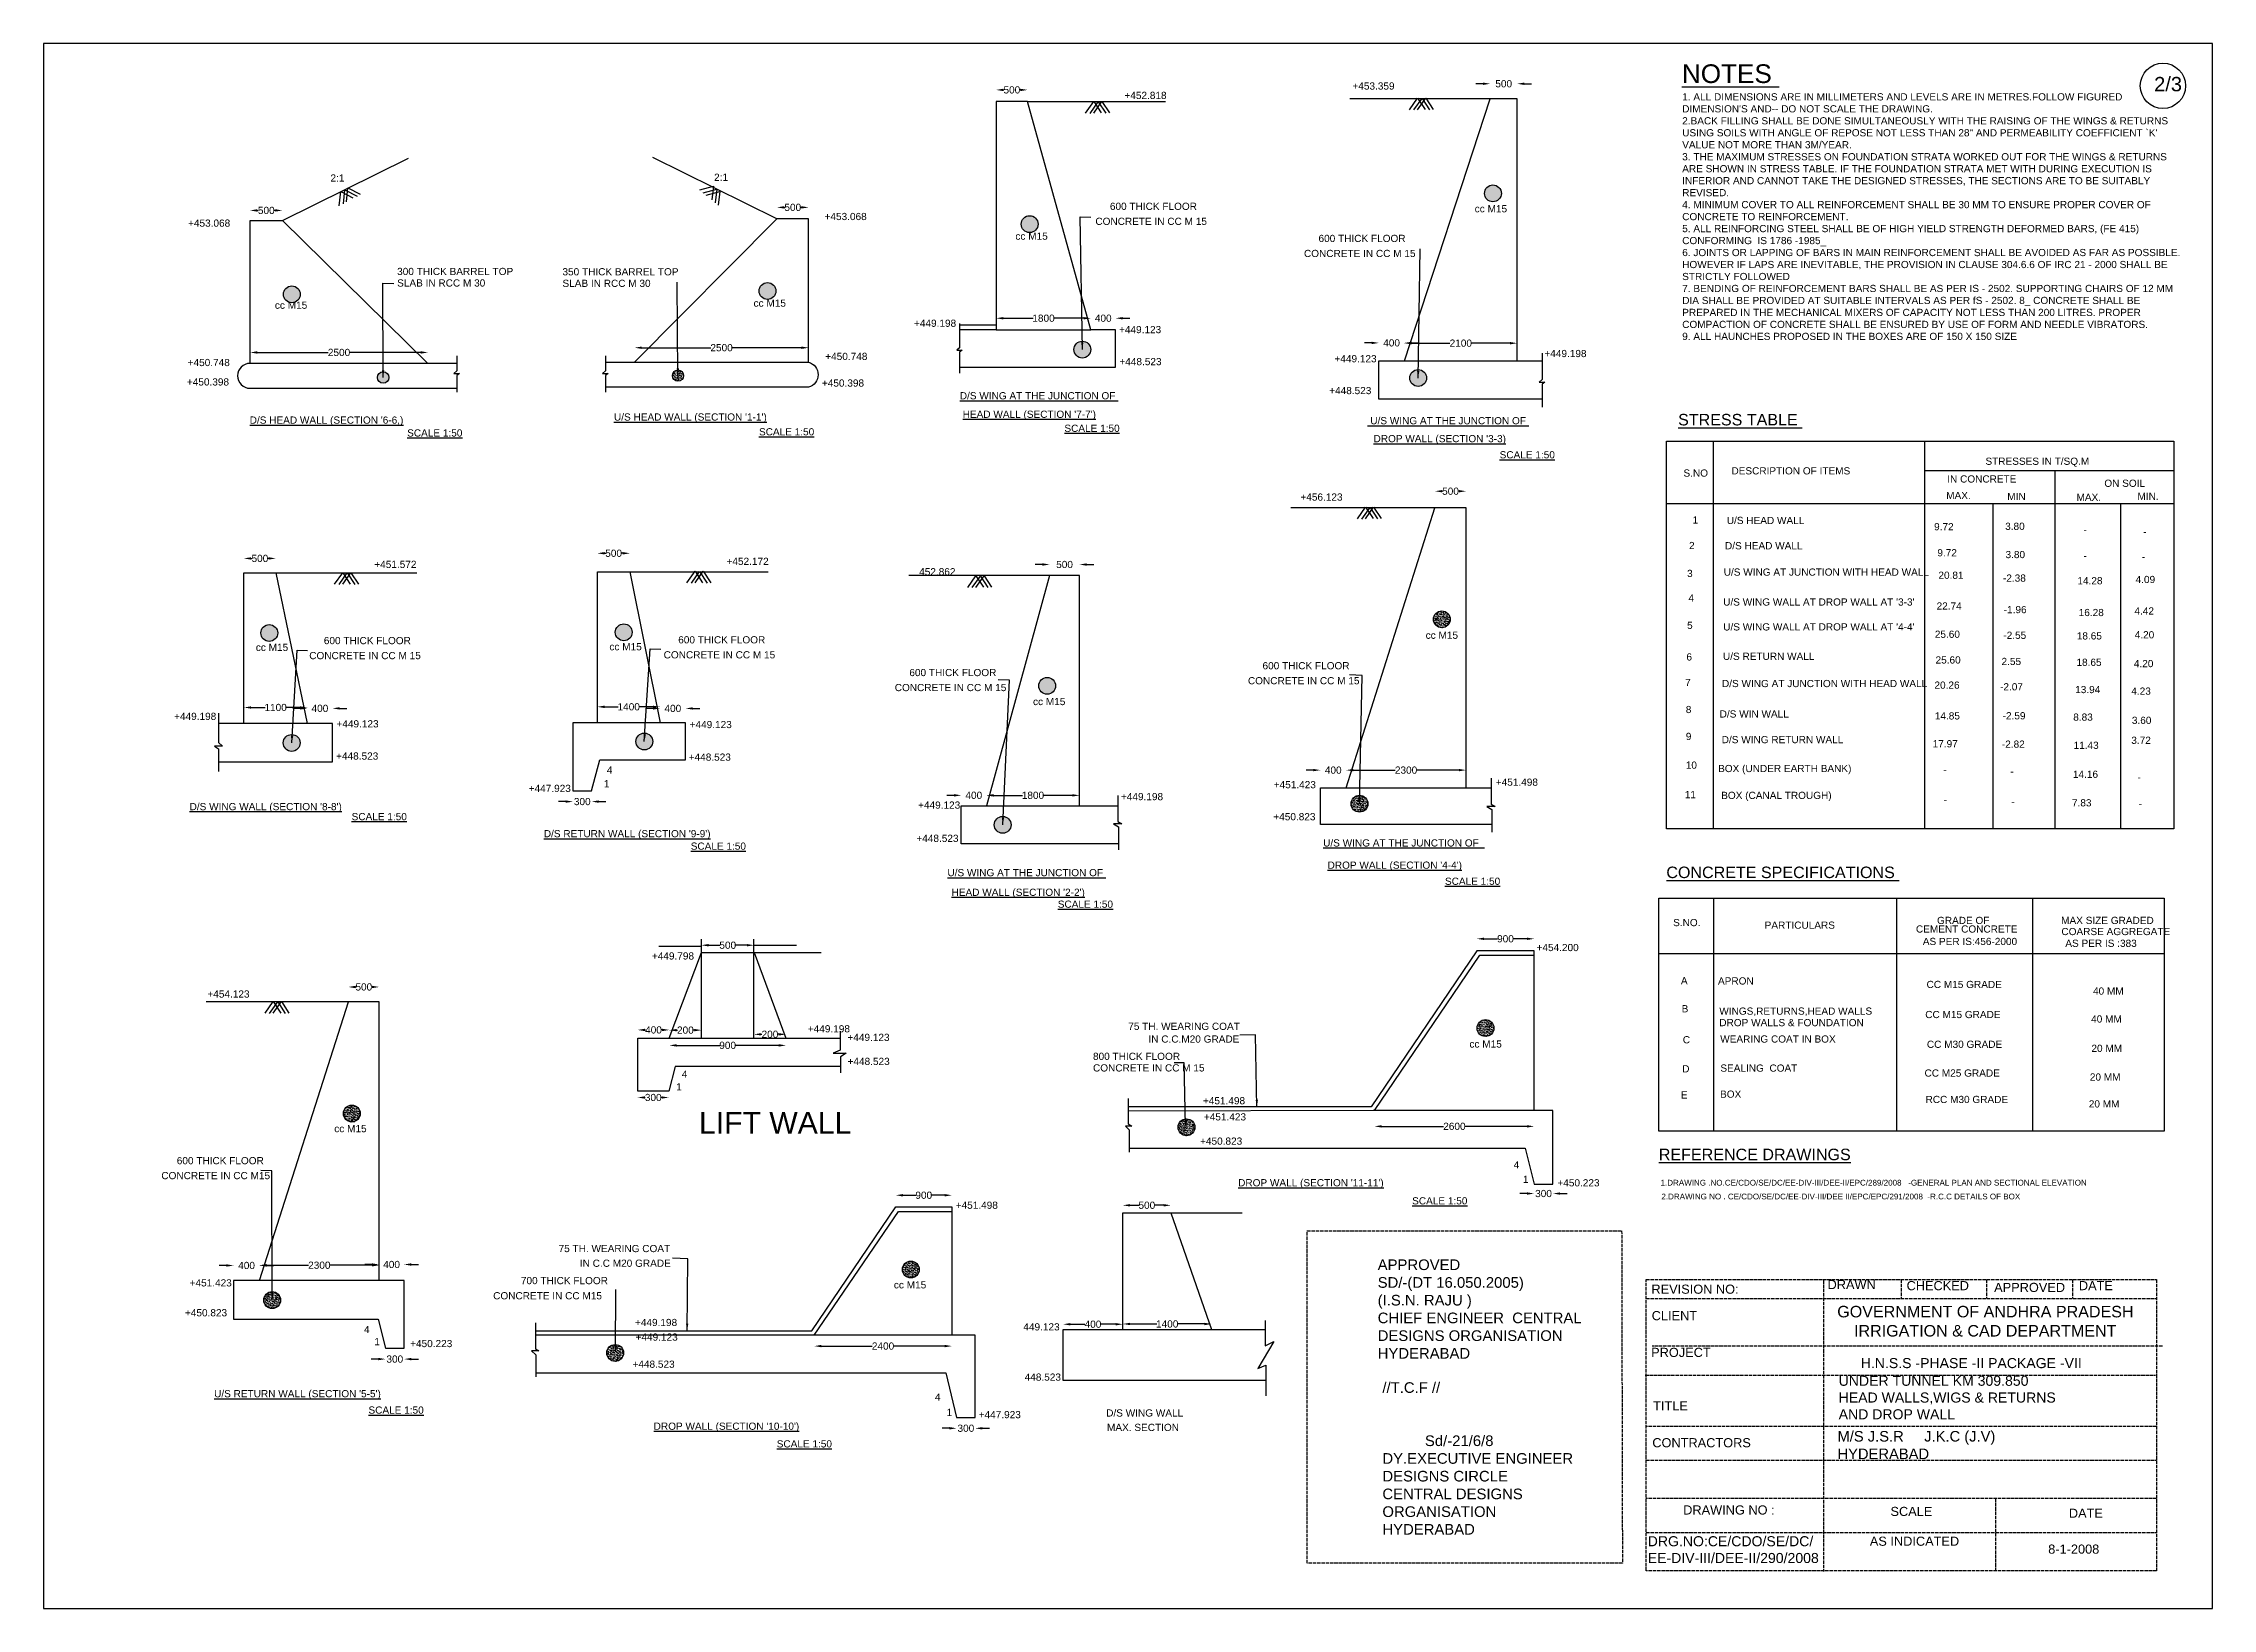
# Model space of a CAD drawing. Header units: millimetres. Extents: x -53248947 to -53241402, y 22140507 to 22145954.
import ezdxf

# ---------------------------------------------------------------- set-up
doc = ezdxf.new("R2010")
doc.units = ezdxf.units.MM
doc.header["$MEASUREMENT"] = 0
doc.linetypes.add('ACAD_ISO02W100', pattern=[15, 12, -3])
for name, color, linetype in [('DIMENSION', 7, 'Continuous'), ('DIMENSIONS', 7, 'Continuous'), ('DRAWING', 2, 'Continuous'), ('TEXT', 7, 'Continuous')]:
    doc.layers.add(name, color=color, linetype=linetype)
doc.styles.get("Standard").update_dxf_attribs({"font": 'arial.ttf', "height": 25})
doc.dimstyles.get("Standard").update_dxf_attribs({"dimtxt": 25, "dimasz": 25, "dimexe": 0.18, "dimexo": 0.0625, "dimgap": 0.09, "dimtad": 0, "dimdec": 0, "dimzin": 0, "dimdsep": 46, "dimtxsty": 'Standard', "dimcen": 0.09, "dimse1": 1, "dimse2": 1, "dimadec": 0, "dimazin": 0, "dimtfac": 1, "dimtdec": 0, "dimtofl": 0, "dimtmove": 0, "dimatfit": 3, "dimfxl": 1, "dimtolj": 1, "dimtzin": 0, "dimarcsym": 0})
pattern_1 = [(50, (0, 0), (7.172601826, -0.6275213498), [0.75, -8.25]), (355, (0, 0), (-1.3875133361, 7.521921337), [0.6, -6.6]), (100.4514, (0.598, -0.052), (5.7850938171, 6.8943954206), [0.6374019, -7.01142112]), (46.1842, (0, 2), (10.6724104863, -1.6551901433), [1.125, -12.375]), (96.6356, (0.889, 1.862), (9.3466270555, 9.741178709), [0.95610288, -10.51713]), (351.1842, (0, 2), (9.3466194513, 9.7411860093), [0.9, -9.9]), (21, (1, 1.5), (5.9690705212, -4.02618890665), [0.75, -8.25]), (326, (1, 1.5), (2.4331533192, 7.2515004505), [0.6, -6.6]), (71.4514, (1.4974, 1.1645), (8.4022262858, 3.2253049671), [0.6374019, -7.01142112]), (37.5, (0, 0), (0.12159855317, 3.32893853831), [0, -6.52, 0, -6.7, 0, -6.625]), (7.5, (0, 0), (2.63069537442, 3.94411711882), [0, -3.82, 0, -6.37, 0, -2.525]), (327.5, (-2.23, 0), (5.33822436172, -0.22554871734), [0, -2.5, 0, -7.8, 0, -10.35]), (317.5, (-3.23, 0), (5.83186169342, 1.00104982332), [0, -3.25, 0, -5.18, 0, -7.35])]

msp = doc.modelspace()

# ---------------------------------------------------------------- texts
at = {"layer": 'DIMENSION', "color": 0}
for s, height, p in [('%%UNOTES ', 65, (-53243247.4, 22145815.7)), ('2/3', 50, (-53241605, 22145786.9)), ('%%USTRESS TABLE ', 40, (-53243260.7, 22144624.3)), ('S.NO ', 25, (-53243242, 22144446)), ('DESCRIPTION OF ITEMS ', 25, (-53243075.1, 22144453.7)), ('IN CONCRETE ', 25, (-53242324.5, 22144425.4)), ('STRESSES IN T/SQ.M', 25, (-53242191.6, 22144487.1)), ('MAX.', 25, (-53242328.2, 22144368)), ('MIN ', 25, (-53242115.7, 22144364.3)), ('MAX.', 25, (-53241874.9, 22144361.7)), ('ON SOIL', 25, (-53241778.1, 22144410.5)), ('MIN.', 25, (-53241662.9, 22144364.9)), ('1', 25, (-53243210.2, 22144282.9)), ('U/S HEAD WALL', 25, (-53243091.3, 22144281.1)), ('9.72', 25, (-53242370.3, 22144259.4)), ('3.80', 25, (-53242123.1, 22144260.7)), ('-', 25, (-53241850.6, 22144249.8)), ('-', 25, (-53241643, 22144242)), ('2', 25, (-53243222.6, 22144193.8)), ('D/S HEAD WALL', 25, (-53243097.6, 22144193)), ('9.72', 25, (-53242358.9, 22144168.7)), ('3.80', 25, (-53242121.8, 22144162.4)), ('-', 25, (-53241850.6, 22144158.3)), ('-', 25, (-53241647.4, 22144155)), ('452.862', 25, (-53245900.4, 22144102.5)), ('3', 25, (-53243229.4, 22144096.7)), ('U/S WING AT JUNCTION WITH HEAD WALL', 25, (-53243102, 22144101.4)), ('20.81', 25, (-53242355.2, 22144090.4)), ('-2.38', 25, (-53242130.7, 22144080.5)), ('14.28', 25, (-53241871.8, 22144071.4)), ('4.09', 25, (-53241669.4, 22144075.7)), ('4', 25, (-53243224.9, 22144010.9)), ("U/S WING WALL AT DROP WALL AT '3-3'", 25, (-53243103.8, 22143997.3)), ('22.74', 25, (-53242361.5, 22143983.4)), ('-1.96', 25, (-53242128.1, 22143970.9)), ('5', 25, (-53243229.4, 22143916.1)), ("U/S WING WALL AT DROP WALL AT '4-4'", 25, (-53243103.7, 22143910.7)), ('16.28', 25, (-53241867.3, 22143960.7)), ('4.42', 25, (-53241673.4, 22143966.2)), ('25.60', 25, (-53242367.8, 22143885.1)), ('-2.55', 25, (-53242129.4, 22143881.5)), ('18.65', 25, (-53241874, 22143879.3)), ('4.20', 25, (-53241672.4, 22143883.3)), ('6', 25, (-53243231.7, 22143806.1)), ('U/S RETURN WALL', 25, (-53243104.6, 22143808.4)), ('25.60', 25, (-53242365.2, 22143795.6)), ('2.55', 25, (-53242135.7, 22143790.4)), ('18.65', 25, (-53241875.1, 22143787.4)), ('4.20', 25, (-53241675.4, 22143783)), ('7', 25, (-53243236.2, 22143716.9)), ('D/S WING AT JUNCTION WITH HEAD WALL', 25, (-53243108.1, 22143713.6)), ('20.26', 25, (-53242369, 22143708.1)), ('-2.07', 25, (-53242140.8, 22143702.2)), ('13.94', 25, (-53241879.6, 22143692.6)), ('4.23', 25, (-53241684.3, 22143687.2)), ('8', 25, (-53243233.9, 22143623.2)), ('D/S WIN WALL', 25, (-53243116.1, 22143607.7)), ('14.85', 25, (-53242367.8, 22143601)), ('-2.59', 25, (-53242131.9, 22143601.4)), ('8.83', 25, (-53241886.3, 22143596.7)), ('9', 25, (-53243233.9, 22143529.6)), ('D/S WING RETURN WALL', 25, (-53243109, 22143518.4)), ('3.60', 25, (-53241682.3, 22143585.5)), ('17.97', 25, (-53242375.3, 22143504)), ('-2.82', 25, (-53242134.5, 22143502.7)), ('11.43', 25, (-53241885.2, 22143498.6)), ('3.72', 25, (-53241684.3, 22143516)), ('10', 25, (-53243234, 22143429.8)), ('BOX (UNDER EARTH BANK)', 25, (-53243121.5, 22143417.9)), ('-', 25, (-53242338.3, 22143414.5)), ('-', 25, (-53242105.1, 22143407.8)), ('14.16', 25, (-53241887.4, 22143397.8)), ('-', 25, (-53241662.5, 22143387.6)), ('11', 25, (-53243237.4, 22143327.1)), ('BOX (CANAL TROUGH)', 25, (-53243110.8, 22143324.4)), ('-', 25, (-53242337.2, 22143309.7)), ('7.83', 25, (-53241890.7, 22143298.5)), ('-', 25, (-53242101.7, 22143303)), ('-', 25, (-53241658.6, 22143295.8)), ('%%UCONCRETE SPECIFICATIONS ', 40, (-53243301.6, 22143049)), ('S.NO.', 25, (-53243278, 22142881.8)), ('PARTICULARS ', 25, (-53242959.6, 22142872.8)), ('CEMENT CONCRETE ', 25, (-53242433.4, 22142859.4)), ('GRADE OF ', 25, (-53242360.1, 22142889.3)), ('MAX SIZE GRADED ', 25, (-53241928.4, 22142889.4)), ('COARSE AGGREGATE ', 25, (-53241927.4, 22142850.6)), ('AS PER IS:456-2000', 25, (-53242409.5, 22142816.1)), ('AS PER IS :383', 25, (-53241913.8, 22142809.7)), ('A', 25, (-53243250.9, 22142679.4)), ('APRON', 25, (-53243121.9, 22142678.7)), ('CC M15 GRADE ', 25, (-53242396.5, 22142666.5)), ('40 MM ', 25, (-53241817.5, 22142643.5)), ('B', 25, (-53243248.2, 22142582)), ('WINGS,RETURNS,HEAD WALLS ', 25, (-53243117.3, 22142573.7)), ('CC M15 GRADE ', 25, (-53242401.1, 22142561.8)), ('40 MM ', 25, (-53241824, 22142546.3)), ('C', 25, (-53243244.4, 22142474)), ('DROP WALLS & FOUNDATION ', 25, (-53243117.3, 22142533.6)), ('WEARING COAT IN BOX', 25, (-53243114.2, 22142476.6)), ('CC M30 GRADE ', 25, (-53242395.3, 22142458.2)), ('20 MM', 25, (-53241823, 22142444.2)), ('D', 25, (-53243246.3, 22142372.9)), ('SEALING  COAT ', 25, (-53243113.7, 22142375.4)), ('CC M25 GRADE ', 25, (-53242403.5, 22142358.2)), ('20 MM', 25, (-53241828.5, 22142344.3)), ('E', 25, (-53243251, 22142281.9)), ('BOX ', 25, (-53243114.7, 22142284.8)), ('RCC M30 GRADE ', 25, (-53242400, 22142266.3)), ('20 MM', 25, (-53241832.2, 22142250.8))]:
    msp.add_text(s, height=height, dxfattribs=at).set_placement(p)
at = {"layer": 'DIMENSION', "color": 0, "insert": (-53243246.4, 22145780.1), "char_height": 25, "width": 1757.686, "attachment_point": 1}
msp.add_mtext('1. ALL DIMENSIONS ARE IN MILLIMETERS AND LEVELS ARE IN METRES.FOLLOW FIGURED DIMENSION\'S AND-- DO NOT SCALE THE DRAWING. \\P2.BACK FILLING SHALL BE DONE SIMULTANEOUSLY WITH THE RAISING OF THE WINGS & RETURNS USING SOILS WITH ANGLE OF REPOSE NOT LESS THAN 28" AND PERMEABILITY COEFFICIENT `K\' VALUE NOT MORE THAN 3M/YEAR. \\P3. THE MAXIMUM STRESSES ON FOUNDATION STRATA WORKED OUT FOR THE WINGS & RETURNS ARE SHOWN IN STRESS TABLE. IF THE FOUNDATION STRATA MET WITH DURING EXECUTION IS INFERIOR AND CANNOT TAKE THE DESIGNED STRESSES, THE SECTIONS ARE TO BE SUITABLY REVISED. \\P4. MINIMUM COVER TO ALL REINFORCEMENT SHALL BE 30 MM TO ENSURE PROPER COVER OF CONCRETE TO REINFORCEMENT. \\P5. ALL REINFORCING STEEL SHALL BE OF HIGH YIELD STRENGTH DEFORMED BARS, (FE 415) CONFORMING  IS 1786 -1985_\\P6. JOINTS OR LAPPING OF BARS IN MAIN REINFORCEMENT SHALL BE AVOIDED AS FAR AS POSSIBLE. HOWEVER IF LAPS ARE INEVITABLE, THE PROVISION IN CLAUSE 304.6.6 OF IRC 21 - 2000 SHALL BE STRICTLY FOLLOWED\\P7. BENDING OF REINFORCEMENT BARS SHALL BE AS PER IS - 2502. SUPPORTING CHAIRS OF 12 MM DIA SHALL BE PROVIDED AT SUITABLE INTERVALS AS PER fS - 2502. 8_ CONCRETE SHALL BE PREPARED IN THE MECHANICAL MIXERS OF CAPACITY NOT LESS THAN 200 LITRES. PROPER COMPACTION OF CONCRETE SHALL BE ENSURED BY USE OF FORM AND NEEDLE VIBRATORS. \\P9. ALL HAUNCHES PROPOSED IN THE BOXES ARE OF 150 X 150 SIZE ', dxfattribs=at)
at = {"layer": 'DIMENSIONS', "color": 0}
for s, p in [('1.DRAWING .NO.CE/CDO/SE/DC/EE-DIV-III/DEE-II/EPC/289/2008   -GENERAL PLAN AND SECTIONAL ELEVATION ', (-53243321.8, 22141979.1)), ('2.DRAWING NO . CE/CDO/SE/DC/EE-DIV-III/DEE II/EPC/EPC/291/2008  -R.C.C DETAILS OF BOX', (-53243318.8, 22141931))]:
    msp.add_text(s, height=20, dxfattribs=at).set_placement(p)
at = {"layer": 'DIMENSIONS', "color": 0, "linetype": 'ACAD_ISO02W100', "char_height": 36.993, "attachment_point": 1}
for s, insert, width in [('APPROVED \\PSD/-(DT 16.050.2005)\\P(I.S.N. RAJU ) \\PCHIEF ENGINEER  CENTRAL DESIGNS ORGANISATION HYDERABAD ', (-53244305.6, 22141722.1), 708.193), ('\\A1;//T.C.F // \\P\\P\\P^ISd/-21/6/8\\PDY.EXECUTIVE ENGINEER  \\PDESIGNS CIRCLE  \\PCENTRAL DESIGNS ORGANISATION HYDERABAD', (-53244289.2, 22141294.7), 708.133)]:
    msp.add_mtext(s, dxfattribs=dict(at, insert=insert, width=width))
at = {"layer": 'TEXT', "color": 0}
for s, height, p in [('+453.359', 25, (-53244393.5, 22145792.8)), ('+452.818', 25, (-53245186.5, 22145760.1)), ('2:1', 25, (-53247948.1, 22145472.6)), ('2:1', 25, (-53246613.9, 22145475.2)), ('+453.068', 25, (-53246229.5, 22145338.7)), ('600 THICK FLOOR', 25, (-53245237, 22145374.2)), ('cc M15', 25, (-53243968.1, 22145365.8)), ('+453.068', 25, (-53248443.5, 22145315.7)), ('cc M15', 25, (-53245565.7, 22145270.3)), ('CONCRETE IN CC M 15', 25, (-53245287.6, 22145321.9)), ('600 THICK FLOOR', 25, (-53244511.4, 22145262.5)), ('CONCRETE IN CC M 15', 25, (-53244562, 22145210.2)), ('300 THICK BARREL TOP ', 25, (-53247716.2, 22145147.5)), ('SLAB IN RCC M 30', 25, (-53247716.2, 22145107.4)), ('350 THICK BARREL TOP ', 25, (-53247141.2, 22145146.4)), ('SLAB IN RCC M 30', 25, (-53247141.2, 22145106.2)), ('cc M15', 25, (-53248141.4, 22145030.1)), ('cc M15', 25, (-53246476.4, 22145037.3)), ('+449.198', 25, (-53245918.4, 22144967.3)), ('+449.123', 25, (-53245205.3, 22144945.2)), ('+450.748', 25, (-53248444.8, 22144830.6)), ('+450.748', 25, (-53246227.1, 22144851.9)), ('+448.523', 25, (-53245204, 22144833.8)), ('+449.123', 25, (-53244456, 22144843.9)), ('+449.198', 25, (-53243725.8, 22144861.9)), ('+450.398', 25, (-53248447.5, 22144763.1)), ('+450.398', 25, (-53246238.7, 22144759.2)), ('+448.523', 25, (-53244474.2, 22144733)), ('%%UD/S WING AT THE JUNCTION OF ', 25, (-53245759.1, 22144715)), ("%%UHEAD WALL (SECTION '7-7')", 25, (-53245749.1, 22144650.6)), ("%%UD/S HEAD WALL (SECTION '6-6,)", 25, (-53248229, 22144630.3)), ('%%USCALE 1:50', 25, (-53247681.4, 22144585.5)), ("%%UU/S HEAD WALL (SECTION '1-1')", 25, (-53246961.9, 22144641)), ('%%USCALE 1:50', 25, (-53246457.6, 22144589.6)), ('%%USCALE 1:50', 25, (-53245395.3, 22144601.7)), ('%%U U/S WING AT THE JUNCTION OF ', 25, (-53244341, 22144628.2)), ("%%UDROP WALL (SECTION '3-3)", 25, (-53244320.1, 22144565.7)), ('%%USCALE 1:50', 25, (-53243881.4, 22144509.6)), ('+456.123', 25, (-53244574.4, 22144362.5)), ('+451.572', 25, (-53247795.6, 22144128.3)), ('+452.172', 25, (-53246570.5, 22144138.8)), ('cc M15', 25, (-53248207.7, 22143839.5)), ('600 THICK FLOOR', 25, (-53247971.2, 22143863)), ('cc M15', 25, (-53246977.9, 22143841.7)), ('600 THICK FLOOR', 25, (-53246738.5, 22143865.7)), ('cc M15', 25, (-53244138.7, 22143881.7)), ('CONCRETE IN CC M 15', 25, (-53248021.9, 22143810.8)), ('CONCRETE IN CC M 15', 25, (-53246789.2, 22143813.5)), ('600 THICK FLOOR', 25, (-53245934.6, 22143751.8)), ('600 THICK FLOOR', 25, (-53244706.2, 22143775.6)), ('CONCRETE IN CC M 15', 25, (-53245985.3, 22143699.6)), ('CONCRETE IN CC M 15', 25, (-53244756.9, 22143723.4)), ('+449.198', 25, (-53248492, 22143599.4)), ('cc M15', 25, (-53245504.5, 22143650.9)), ('+449.123', 25, (-53247927.3, 22143573.4)), ('+449.123', 25, (-53246698.8, 22143570.9)), ('+448.523', 25, (-53247928.4, 22143461.3)), ('+448.523', 25, (-53246702, 22143457.5)), ('4', 25, (-53246986.7, 22143412.8)), ('+451.498', 25, (-53243894.8, 22143370.4)), ('+447.923', 25, (-53247258.6, 22143348.7)), ('1', 25, (-53246997.5, 22143364.9)), ('+449.123', 25, (-53245904.2, 22143290.6)), ('+449.198', 25, (-53245198.6, 22143320.1)), ('+451.423', 25, (-53244667.2, 22143361.7)), ("%%UD/S WING WALL (SECTION '8-8')", 25, (-53248438.1, 22143285.2)), ('%%USCALE 1:50', 25, (-53247874.5, 22143250.4)), ('+450.823', 25, (-53244668.6, 22143250.2)), ("%%UD/S RETURN WALL (SECTION '9-9')", 25, (-53247206, 22143191.1)), ('%%USCALE 1:50', 25, (-53246695.1, 22143147.8)), ('+448.523', 25, (-53245910.2, 22143174.9)), ('%%UU/S WING AT THE JUNCTION OF  ', 25, (-53244495.3, 22143158.9)), ("%%UDROP WALL (SECTION '4-4')", 25, (-53244479.8, 22143081.6)), ('%%UU/S WING AT THE JUNCTION OF ', 25, (-53245802.1, 22143055.5)), ('%%USCALE 1:50', 25, (-53244071.6, 22143025.6)), ("%%UHEAD WALL (SECTION '2-2')", 25, (-53245787.7, 22142987.2)), ('%%USCALE 1:50', 25, (-53245418.4, 22142945.8)), ('+449.798', 25, (-53246830.1, 22142765.6)), ('+454.200', 25, (-53243753, 22142794.9)), ('+454.123', 25, (-53248376.2, 22142633.2)), ('+449.198', 25, (-53246287.8, 22142512.2)), ('+449.123', 25, (-53246150, 22142482.3)), ('75 TH. WEARING COAT', 25, (-53245173.2, 22142520.8)), ('IN C.C.M20 GRADE', 25, (-53245103, 22142476.5)), ('+448.523', 25, (-53246149.5, 22142398.7)), ('800 THICK FLOOR ', 25, (-53245295.8, 22142416.3)), ('cc M15', 25, (-53243986.4, 22142459.2)), ('1 ', 25, (-53246745.8, 22142310)), ('4', 25, (-53246726.3, 22142354.3)), ('CONCRETE IN CC M 15', 25, (-53245295.8, 22142376.1)), ('+451.498', 25, (-53244913.4, 22142261.9)), ('cc M15', 25, (-53247934.9, 22142164.8)), ('LIFT WALL', 75, (-53246666.2, 22142160.1)), ('+451.423', 25, (-53244910.1, 22142205.7)), ('+450.823', 25, (-53244923.4, 22142121.3)), ('600 THICK FLOOR ', 25, (-53248482.7, 22142053.3)), ('4', 25, (-53243832.6, 22142038.9)), ('%%UREFERENCE DRAWINGS', 40, (-53243327.7, 22142067.4)), ('CONCRETE IN CC M15', 25, (-53248536.4, 22142001.3)), ("%%UDROP WALL (SECTION '11-11')", 25, (-53244791, 22141976.5)), ('1', 25, (-53243800.3, 22141988.5)), ('+450.223', 25, (-53243680.5, 22141976.2)), ('+451.498', 25, (-53245773.3, 22141898.3)), ('%%USCALE 1:50', 25, (-53244185.7, 22141913.5)), ('75 TH. WEARING COAT ', 25, (-53247154.6, 22141747.5)), ('700 THICK FLOOR', 25, (-53247285.7, 22141635.9)), ('IN C.C M20 GRADE', 25, (-53247080.7, 22141696.4)), ('+451.423', 25, (-53248437.9, 22141628.1)), ('CONCRETE IN CC M15', 25, (-53247382.2, 22141583.2)), ('cc M15', 25, (-53245988.4, 22141621.2)), ('+450.823', 25, (-53248454.2, 22141524.1)), ('+449.198', 25, (-53246888.9, 22141490.2)), ('4', 25, (-53247831.5, 22141465.7)), ('1', 25, (-53247795.5, 22141423.4)), ('+450.223', 25, (-53247671, 22141416.9)), ('+449.123', 25, (-53246886.9, 22141439.4)), ('449.123', 25, (-53245538.1, 22141475)), ('+448.523', 25, (-53246897.6, 22141345.1)), ('448.523', 25, (-53245533.5, 22141300.1)), ("%%UU/S RETURN WALL (SECTION '5-5')", 25, (-53248352.8, 22141242.4)), ('%%USCALE 1:50', 25, (-53247815.9, 22141185.4)), ('4', 25, (-53245845.8, 22141230.3)), ("%%UDROP WALL (SECTION '10-10')", 25, (-53246823.9, 22141129.3)), ('1', 25, (-53245805, 22141177.4)), ('+447.923', 25, (-53245693.4, 22141169.6)), ('D/S WING WALL ', 25, (-53245249.9, 22141175.3)), ('MAX. SECTION ', 25, (-53245247.1, 22141125.1)), ('%%USCALE 1:50', 25, (-53246395.9, 22141067.8))]:
    msp.add_text(s, height=height, dxfattribs=at).set_placement(p)
at = {"layer": 'TEXT', "color": 0, "linetype": 'ACAD_ISO02W100'}
for s, height, p in [('REVISION NO:', 31.776, (-53243353.5, 22141602.7)), ('DRAWN ', 31.78, (-53242740.8, 22141618.7)), ('CHECKED', 31.78, (-53242466, 22141614.9)), ('APPROVED ', 31.78, (-53242161.4, 22141608.8)), ('DATE ', 31.78, (-53241866.6, 22141615.1)), ('CLIENT ', 31.78, (-53243352.5, 22141510.6)), ('PROJECT ', 31.78, (-53243354.5, 22141382.8)), ('TITLE ', 31.78, (-53243347.4, 22141196.5)), ('CONTRACTORS', 31.776, (-53243350.4, 22141068.4)), ('DRAWING NO :', 31.776, (-53243243, 22140834.4)), ('SCALE ', 31.78, (-53242522, 22140829.3)), ('DATE ', 31.78, (-53241901.5, 22140823.1)), ('AS INDICATED', 31.776, (-53242593.8, 22140725.7)), ('8-1-2008', 31.78, (-53241973.3, 22140698.2))]:
    msp.add_text(s, height=height, dxfattribs=at).set_placement(p)
at = {"layer": 'TEXT', "color": 0, "attachment_point": 1}
for s, insert, char_height, width in [('\\pi91.148;GOVERNMENT OF ANDHRA PRADESH  \\P\\pi149.58;IRRIGATION & CAD DEPARTMENT ', (-53242798.3, 22141560.5), 40, 1205.597), ('H.N.S.S -PHASE -II PACKAGE -VII', (-53242625.4, 22141378.9), 35, 873.092), ('UNDER TUNNEL KM 309.850 \\PHEAD WALLS,WIGS & RETURNS AND DROP WALL ', (-53242702.2, 22141317.4), 35, 828.632), ('M/S J.S.R     J.K.C (J.V) HYDERABAD ', (-53242706.3, 22141125), 36.664, 549.241), ('DRG.NO:CE/CDO/SE/DC/ EE-DIV-III/DEE-II/290/2008', (-53243366.4, 22140759), 35, 608.2)]:
    msp.add_mtext(s, dxfattribs=dict(at, insert=insert, char_height=char_height, width=width))

# ---------------------------------------------------------------- blocks, each defined once
blk = doc.blocks.new('*D54')
at = {"layer": 'Defpoints', "color": 0}
for p in [(-53248115.2, 22145372.3), (-53248227.6, 22145337.7), (-53248115.2, 22145337.7)]:
    blk.add_point(p, dxfattribs=at)
at = {"layer": 'DIMENSION', "color": 0, "lineweight": -2}
for p, q in [((-53248202.6, 22145372.3), (-53248199.1, 22145372.3)), ((-53248140.2, 22145372.3), (-53248143.8, 22145372.3))]:
    blk.add_line(p, q, dxfattribs=at)
at = {"layer": 'DIMENSION', "color": 0}
for points in [[(-53248202.6, 22145376.5), (-53248202.6, 22145368.1), (-53248227.6, 22145372.3)], [(-53248140.2, 22145376.5), (-53248140.2, 22145368.1), (-53248115.2, 22145372.3)]]:
    blk.add_solid(points, dxfattribs=at)
at = {"layer": 'DIMENSION', "color": 0, "insert": (-53248171.4, 22145372.3), "char_height": 25, "attachment_point": 5}
blk.add_mtext('\\A1;500', dxfattribs=at)
blk = doc.blocks.new('*D55')
at = {"layer": 'Defpoints', "color": 0}
for p in [(-53248227.6, 22144840.1), (-53247609, 22144878.1), (-53247609, 22144840.1)]:
    blk.add_point(p, dxfattribs=at)
at = {"layer": 'DIMENSION', "color": 0, "lineweight": -2}
for p, q in [((-53248202.6, 22144878.1), (-53247955.9, 22144878.1)), ((-53247634, 22144878.1), (-53247880.7, 22144878.1))]:
    blk.add_line(p, q, dxfattribs=at)
at = {"layer": 'DIMENSION', "color": 0}
for points in [[(-53248202.6, 22144882.3), (-53248202.6, 22144874), (-53248227.6, 22144878.1)], [(-53247634, 22144882.3), (-53247634, 22144874), (-53247609, 22144878.1)]]:
    blk.add_solid(points, dxfattribs=at)
at = {"layer": 'DIMENSION', "color": 0, "insert": (-53247918.3, 22144878.1), "char_height": 25, "attachment_point": 5}
blk.add_mtext('\\A1;2500', dxfattribs=at)
blk = doc.blocks.new('*D56')
at = {"layer": 'Defpoints', "color": 0}
for p in [(-53246890.2, 22144844), (-53246285.2, 22144894.6), (-53246285.2, 22144844)]:
    blk.add_point(p, dxfattribs=at)
at = {"layer": 'DIMENSION', "color": 0, "lineweight": -2}
for p, q in [((-53246865.2, 22144894.6), (-53246625.3, 22144894.6)), ((-53246310.2, 22144894.6), (-53246550.1, 22144894.6))]:
    blk.add_line(p, q, dxfattribs=at)
at = {"layer": 'DIMENSION', "color": 0}
for points in [[(-53246865.2, 22144898.8), (-53246865.2, 22144890.4), (-53246890.2, 22144894.6)], [(-53246310.2, 22144898.8), (-53246310.2, 22144890.4), (-53246285.2, 22144894.6)]]:
    blk.add_solid(points, dxfattribs=at)
at = {"layer": 'DIMENSION', "color": 0, "insert": (-53246587.7, 22144894.6), "char_height": 25, "attachment_point": 5}
blk.add_mtext('\\A1;2500', dxfattribs=at)
blk = doc.blocks.new('*D57')
at = {"layer": 'Defpoints', "color": 0}
for p in [(-53246285.2, 22145382.9), (-53246395, 22145342.8), (-53246285.2, 22145342.8)]:
    blk.add_point(p, dxfattribs=at)
at = {"layer": 'DIMENSION', "color": 0, "lineweight": -2}
for p, q in [((-53246370, 22145382.9), (-53246367.8, 22145382.9)), ((-53246310.2, 22145382.9), (-53246312.4, 22145382.9))]:
    blk.add_line(p, q, dxfattribs=at)
at = {"layer": 'DIMENSION', "color": 0}
for points in [[(-53246370, 22145387.1), (-53246370, 22145378.8), (-53246395, 22145382.9)], [(-53246310.2, 22145387.1), (-53246310.2, 22145378.8), (-53246285.2, 22145382.9)]]:
    blk.add_solid(points, dxfattribs=at)
at = {"layer": 'DIMENSION', "color": 0, "insert": (-53246340.1, 22145382.9), "char_height": 25, "attachment_point": 5}
blk.add_mtext('\\A1;500', dxfattribs=at)
blk = doc.blocks.new('*D58')
at = {"layer": 'Defpoints', "color": 0}
for p in [(-53245303.3, 22144997.2), (-53245632.5, 22144957.2), (-53245303.3, 22144957.2)]:
    blk.add_point(p, dxfattribs=at)
at = {"layer": 'DIMENSION', "color": 0, "lineweight": -2}
for p, q in [((-53245607.5, 22144997.2), (-53245504.1, 22144997.2)), ((-53245328.3, 22144997.2), (-53245431.7, 22144997.2))]:
    blk.add_line(p, q, dxfattribs=at)
at = {"layer": 'DIMENSION', "color": 0}
for points in [[(-53245607.5, 22145001.3), (-53245607.5, 22144993), (-53245632.5, 22144997.2)], [(-53245328.3, 22145001.3), (-53245328.3, 22144993), (-53245303.3, 22144997.2)]]:
    blk.add_solid(points, dxfattribs=at)
at = {"layer": 'DIMENSION', "color": 0, "insert": (-53245467.9, 22144997.2), "char_height": 25, "attachment_point": 5}
blk.add_mtext('\\A1;1800', dxfattribs=at)
blk = doc.blocks.new('*D59')
at = {"layer": 'Defpoints', "color": 0}
for p in [(-53245217.2, 22144997.2), (-53245303.3, 22144957.2), (-53245217.2, 22144957.2)]:
    blk.add_point(p, dxfattribs=at)
at = {"layer": 'DIMENSION', "color": 0, "lineweight": -2}
for p, q in [((-53245328.3, 22144997.2), (-53245353.3, 22144997.2)), ((-53245192.2, 22144997.2), (-53245167.2, 22144997.2))]:
    blk.add_line(p, q, dxfattribs=at)
at = {"layer": 'DIMENSION', "color": 0}
for points in [[(-53245328.3, 22145001.3), (-53245328.3, 22144993), (-53245303.3, 22144997.2)], [(-53245192.2, 22145001.3), (-53245192.2, 22144993), (-53245217.2, 22144997.2)]]:
    blk.add_solid(points, dxfattribs=at)
at = {"layer": 'DIMENSION', "color": 0, "insert": (-53245260.2, 22144997.2), "char_height": 25, "attachment_point": 5}
blk.add_mtext('\\A1;400', dxfattribs=at)
blk = doc.blocks.new('*D60')
at = {"layer": 'Defpoints', "color": 0}
for p in [(-53245632.5, 22145791.6), (-53245632.5, 22145751.2), (-53245523.5, 22145751.2)]:
    blk.add_point(p, dxfattribs=at)
at = {"layer": 'DIMENSION', "color": 0, "lineweight": -2}
for p, q in [((-53245607.5, 22145791.6), (-53245605.6, 22145791.6)), ((-53245548.5, 22145791.6), (-53245550.3, 22145791.6))]:
    blk.add_line(p, q, dxfattribs=at)
at = {"layer": 'DIMENSION', "color": 0}
for points in [[(-53245607.5, 22145795.8), (-53245607.5, 22145787.5), (-53245632.5, 22145791.6)], [(-53245548.5, 22145795.8), (-53245548.5, 22145787.5), (-53245523.5, 22145791.6)]]:
    blk.add_solid(points, dxfattribs=at)
at = {"layer": 'DIMENSION', "color": 0, "insert": (-53245578, 22145791.6), "char_height": 25, "attachment_point": 5}
blk.add_mtext('\\A1;500', dxfattribs=at)
blk = doc.blocks.new('*D61')
at = {"layer": 'Defpoints', "color": 0}
for p in [(-53243820.4, 22145813.1), (-53243914.2, 22145761), (-53243820.4, 22145761)]:
    blk.add_point(p, dxfattribs=at)
at = {"layer": 'DIMENSION', "color": 0, "lineweight": -2}
for p, q in [((-53243939.2, 22145813.1), (-53243964.2, 22145813.1)), ((-53243795.4, 22145813.1), (-53243770.4, 22145813.1))]:
    blk.add_line(p, q, dxfattribs=at)
at = {"layer": 'DIMENSION', "color": 0}
for points in [[(-53243939.2, 22145817.3), (-53243939.2, 22145809), (-53243914.2, 22145813.1)], [(-53243795.4, 22145817.3), (-53243795.4, 22145809), (-53243820.4, 22145813.1)]]:
    blk.add_solid(points, dxfattribs=at)
at = {"layer": 'DIMENSION', "color": 0, "insert": (-53243867.3, 22145813.1), "char_height": 25, "attachment_point": 5}
blk.add_mtext('\\A1;500', dxfattribs=at)
blk = doc.blocks.new('*D62')
at = {"layer": 'Defpoints', "color": 0}
for p in [(-53243820.4, 22144910.4), (-53244212.6, 22144849.3), (-53243820.4, 22144849.3)]:
    blk.add_point(p, dxfattribs=at)
at = {"layer": 'DIMENSION', "color": 0, "lineweight": -2}
for p, q in [((-53244187.6, 22144910.4), (-53244054.1, 22144910.4)), ((-53243845.4, 22144910.4), (-53243978.9, 22144910.4))]:
    blk.add_line(p, q, dxfattribs=at)
at = {"layer": 'DIMENSION', "color": 0}
for points in [[(-53244187.6, 22144914.5), (-53244187.6, 22144906.2), (-53244212.6, 22144910.4)], [(-53243845.4, 22144914.5), (-53243845.4, 22144906.2), (-53243820.4, 22144910.4)]]:
    blk.add_solid(points, dxfattribs=at)
at = {"layer": 'DIMENSION', "color": 0, "insert": (-53244016.5, 22144910.4), "char_height": 25, "attachment_point": 5}
blk.add_mtext('\\A1;2100', dxfattribs=at)
blk = doc.blocks.new('*D63')
at = {"layer": 'Defpoints', "color": 0}
for p in [(-53244301.8, 22144911.3), (-53244301.8, 22144849.3), (-53244212.6, 22144849.3)]:
    blk.add_point(p, dxfattribs=at)
at = {"layer": 'DIMENSION', "color": 0, "lineweight": -2}
for p, q in [((-53244326.8, 22144911.3), (-53244351.8, 22144911.3)), ((-53244187.6, 22144911.3), (-53244162.6, 22144911.3))]:
    blk.add_line(p, q, dxfattribs=at)
at = {"layer": 'DIMENSION', "color": 0}
for points in [[(-53244326.8, 22144915.5), (-53244326.8, 22144907.1), (-53244301.8, 22144911.3)], [(-53244187.6, 22144915.5), (-53244187.6, 22144907.1), (-53244212.6, 22144911.3)]]:
    blk.add_solid(points, dxfattribs=at)
at = {"layer": 'DIMENSION', "color": 0, "insert": (-53244257.2, 22144911.3), "char_height": 25, "attachment_point": 5}
blk.add_mtext('\\A1;400', dxfattribs=at)
blk = doc.blocks.new('*D64')
at = {"layer": 'Defpoints', "color": 0}
for p in [(-53243998.3, 22144395.2), (-53244106.4, 22144337.4), (-53243998.3, 22144337.4)]:
    blk.add_point(p, dxfattribs=at)
at = {"layer": 'DIMENSION', "color": 0, "lineweight": -2}
for p, q in [((-53244081.4, 22144395.2), (-53244080, 22144395.2)), ((-53244023.3, 22144395.2), (-53244024.7, 22144395.2))]:
    blk.add_line(p, q, dxfattribs=at)
at = {"layer": 'DIMENSION', "color": 0}
for points in [[(-53244081.4, 22144399.4), (-53244081.4, 22144391), (-53244106.4, 22144395.2)], [(-53244023.3, 22144399.4), (-53244023.3, 22144391), (-53243998.3, 22144395.2)]]:
    blk.add_solid(points, dxfattribs=at)
at = {"layer": 'DIMENSION', "color": 0, "insert": (-53244052.3, 22144395.2), "char_height": 25, "attachment_point": 5}
blk.add_mtext('\\A1;500', dxfattribs=at)
blk = doc.blocks.new('*D65')
at = {"layer": 'Defpoints', "color": 0}
for p in [(-53243998.3, 22143424.7), (-53244415.5, 22143362.7), (-53243998.3, 22143362.7)]:
    blk.add_point(p, dxfattribs=at)
at = {"layer": 'DIMENSION', "color": 0, "lineweight": -2}
for p, q in [((-53244390.5, 22143424.7), (-53244244.5, 22143424.7)), ((-53244023.3, 22143424.7), (-53244169.3, 22143424.7))]:
    blk.add_line(p, q, dxfattribs=at)
at = {"layer": 'DIMENSION', "color": 0}
for points in [[(-53244390.5, 22143428.9), (-53244390.5, 22143420.6), (-53244415.5, 22143424.7)], [(-53244023.3, 22143428.9), (-53244023.3, 22143420.6), (-53243998.3, 22143424.7)]]:
    blk.add_solid(points, dxfattribs=at)
at = {"layer": 'DIMENSION', "color": 0, "insert": (-53244206.9, 22143424.7), "char_height": 25, "attachment_point": 5}
blk.add_mtext('\\A1;2300', dxfattribs=at)
blk = doc.blocks.new('*D66')
at = {"layer": 'Defpoints', "color": 0}
for p in [(-53244504.9, 22143424.7), (-53244504.9, 22143362.7), (-53244415.5, 22143362.7)]:
    blk.add_point(p, dxfattribs=at)
at = {"layer": 'DIMENSION', "color": 0, "lineweight": -2}
for p, q in [((-53244529.9, 22143424.7), (-53244554.9, 22143424.7)), ((-53244390.5, 22143424.7), (-53244365.5, 22143424.7))]:
    blk.add_line(p, q, dxfattribs=at)
at = {"layer": 'DIMENSION', "color": 0}
for points in [[(-53244529.9, 22143428.9), (-53244529.9, 22143420.6), (-53244504.9, 22143424.7)], [(-53244390.5, 22143428.9), (-53244390.5, 22143420.6), (-53244415.5, 22143424.7)]]:
    blk.add_solid(points, dxfattribs=at)
at = {"layer": 'DIMENSION', "color": 0, "insert": (-53244460.2, 22143424.7), "char_height": 25, "attachment_point": 5}
blk.add_mtext('\\A1;400', dxfattribs=at)
blk = doc.blocks.new('*D67')
at = {"layer": 'Defpoints', "color": 0}
for p in [(-53245753.9, 22143337), (-53245753.9, 22143300.3), (-53245666.8, 22143300.3)]:
    blk.add_point(p, dxfattribs=at)
at = {"layer": 'DIMENSION', "color": 0, "lineweight": -2}
for p, q in [((-53245778.9, 22143337), (-53245803.9, 22143337)), ((-53245641.8, 22143337), (-53245616.8, 22143337))]:
    blk.add_line(p, q, dxfattribs=at)
at = {"layer": 'DIMENSION', "color": 0}
for points in [[(-53245778.9, 22143341.2), (-53245778.9, 22143332.9), (-53245753.9, 22143337)], [(-53245641.8, 22143341.2), (-53245641.8, 22143332.9), (-53245666.8, 22143337)]]:
    blk.add_solid(points, dxfattribs=at)
at = {"layer": 'DIMENSION', "color": 0, "insert": (-53245710.4, 22143337), "char_height": 25, "attachment_point": 5}
blk.add_mtext('\\A1;400', dxfattribs=at)
blk = doc.blocks.new('*D68')
at = {"layer": 'Defpoints', "color": 0}
for p in [(-53245342.6, 22143336.9), (-53245666.8, 22143300.3), (-53245342.6, 22143300.3)]:
    blk.add_point(p, dxfattribs=at)
at = {"layer": 'DIMENSION', "color": 0, "lineweight": -2}
for p, q in [((-53245641.8, 22143336.9), (-53245540.9, 22143336.9)), ((-53245367.6, 22143336.9), (-53245468.5, 22143336.9))]:
    blk.add_line(p, q, dxfattribs=at)
at = {"layer": 'DIMENSION', "color": 0}
for points in [[(-53245641.8, 22143341.1), (-53245641.8, 22143332.7), (-53245666.8, 22143336.9)], [(-53245367.6, 22143341.1), (-53245367.6, 22143332.7), (-53245342.6, 22143336.9)]]:
    blk.add_solid(points, dxfattribs=at)
at = {"layer": 'DIMENSION', "color": 0, "insert": (-53245504.7, 22143336.9), "char_height": 25, "attachment_point": 5}
blk.add_mtext('\\A1;1800', dxfattribs=at)
blk = doc.blocks.new('*D69')
at = {"layer": 'Defpoints', "color": 0}
for p in [(-53245446.8, 22144102.5), (-53245342.6, 22144140.2), (-53245342.6, 22144102.5)]:
    blk.add_point(p, dxfattribs=at)
at = {"layer": 'DIMENSION', "color": 0, "lineweight": -2}
for p, q in [((-53245471.8, 22144140.2), (-53245496.8, 22144140.2)), ((-53245317.6, 22144140.2), (-53245292.6, 22144140.2))]:
    blk.add_line(p, q, dxfattribs=at)
at = {"layer": 'DIMENSION', "color": 0}
for points in [[(-53245471.8, 22144144.4), (-53245471.8, 22144136), (-53245446.8, 22144140.2)], [(-53245317.6, 22144144.4), (-53245317.6, 22144136), (-53245342.6, 22144140.2)]]:
    blk.add_solid(points, dxfattribs=at)
at = {"layer": 'DIMENSION', "color": 0, "insert": (-53245394.7, 22144140.2), "char_height": 25, "attachment_point": 5}
blk.add_mtext('\\A1;500', dxfattribs=at)
blk = doc.blocks.new('*D70')
at = {"layer": 'Defpoints', "color": 0}
for p in [(-53247104.7, 22143353.1), (-53247039.9, 22143353.1), (-53247039.9, 22143315.2)]:
    blk.add_point(p, dxfattribs=at)
at = {"layer": 'DIMENSION', "color": 0, "lineweight": -2}
for p, q in [((-53247129.7, 22143315.2), (-53247154.7, 22143315.2)), ((-53247014.9, 22143315.2), (-53246989.9, 22143315.2))]:
    blk.add_line(p, q, dxfattribs=at)
at = {"layer": 'DIMENSION', "color": 0}
for points in [[(-53247129.7, 22143319.4), (-53247129.7, 22143311.1), (-53247104.7, 22143315.2)], [(-53247014.9, 22143319.4), (-53247014.9, 22143311.1), (-53247039.9, 22143315.2)]]:
    blk.add_solid(points, dxfattribs=at)
at = {"layer": 'DIMENSION', "color": 0, "insert": (-53247072.3, 22143315.2), "char_height": 25, "attachment_point": 5}
blk.add_mtext('\\A1;300', dxfattribs=at)
blk = doc.blocks.new('*D71')
at = {"layer": 'Defpoints', "color": 0}
for p in [(-53246801.7, 22143645), (-53247019.7, 22143589.5), (-53246801.7, 22143589.7)]:
    blk.add_point(p, dxfattribs=at)
at = {"layer": 'DIMENSION', "color": 0, "lineweight": -2}
for p, q in [((-53246994.7, 22143645), (-53246946.9, 22143645)), ((-53246826.7, 22143645), (-53246874.5, 22143645))]:
    blk.add_line(p, q, dxfattribs=at)
at = {"layer": 'DIMENSION', "color": 0}
for points in [[(-53246994.7, 22143649.1), (-53246994.7, 22143640.8), (-53247019.7, 22143645)], [(-53246826.7, 22143649.1), (-53246826.7, 22143640.8), (-53246801.7, 22143645)]]:
    blk.add_solid(points, dxfattribs=at)
at = {"layer": 'DIMENSION', "color": 0, "insert": (-53246910.7, 22143645), "char_height": 25, "attachment_point": 5}
blk.add_mtext('\\A1;1400', dxfattribs=at)
blk = doc.blocks.new('*D72')
at = {"layer": 'Defpoints', "color": 0}
for p in [(-53246801.7, 22143645), (-53246712.8, 22143645), (-53246712.8, 22143639.4)]:
    blk.add_point(p, dxfattribs=at)
at = {"layer": 'DIMENSION', "color": 0, "lineweight": -2}
for p, q in [((-53246826.7, 22143639.4), (-53246851.7, 22143639.4)), ((-53246687.8, 22143639.4), (-53246662.8, 22143639.4))]:
    blk.add_line(p, q, dxfattribs=at)
at = {"layer": 'DIMENSION', "color": 0}
for points in [[(-53246826.7, 22143643.6), (-53246826.7, 22143635.2), (-53246801.7, 22143639.4)], [(-53246687.8, 22143643.6), (-53246687.8, 22143635.2), (-53246712.8, 22143639.4)]]:
    blk.add_solid(points, dxfattribs=at)
at = {"layer": 'DIMENSION', "color": 0, "insert": (-53246757.2, 22143639.4), "char_height": 25, "attachment_point": 5}
blk.add_mtext('\\A1;400', dxfattribs=at)
blk = doc.blocks.new('*D73')
at = {"layer": 'Defpoints', "color": 0}
for p in [(-53247019.7, 22144179.3), (-53247019.7, 22144115.2), (-53246906.6, 22144115.2)]:
    blk.add_point(p, dxfattribs=at)
at = {"layer": 'DIMENSION', "color": 0, "lineweight": -2}
for p, q in [((-53246994.7, 22144179.3), (-53246990.8, 22144179.3)), ((-53246931.6, 22144179.3), (-53246935.5, 22144179.3))]:
    blk.add_line(p, q, dxfattribs=at)
at = {"layer": 'DIMENSION', "color": 0}
for points in [[(-53246994.7, 22144183.5), (-53246994.7, 22144175.1), (-53247019.7, 22144179.3)], [(-53246931.6, 22144183.5), (-53246931.6, 22144175.1), (-53246906.6, 22144179.3)]]:
    blk.add_solid(points, dxfattribs=at)
at = {"layer": 'DIMENSION', "color": 0, "insert": (-53246963.2, 22144179.3), "char_height": 25, "attachment_point": 5}
blk.add_mtext('\\A1;500', dxfattribs=at)
blk = doc.blocks.new('*D74')
at = {"layer": 'Defpoints', "color": 0}
for p in [(-53248249.2, 22144161.4), (-53248249.2, 22144111.7), (-53248138.1, 22144111.7)]:
    blk.add_point(p, dxfattribs=at)
at = {"layer": 'DIMENSION', "color": 0, "lineweight": -2}
for p, q in [((-53248224.2, 22144161.4), (-53248221.3, 22144161.4)), ((-53248163.1, 22144161.4), (-53248166, 22144161.4))]:
    blk.add_line(p, q, dxfattribs=at)
at = {"layer": 'DIMENSION', "color": 0}
for points in [[(-53248224.2, 22144165.5), (-53248224.2, 22144157.2), (-53248249.2, 22144161.4)], [(-53248163.1, 22144165.5), (-53248163.1, 22144157.2), (-53248138.1, 22144161.4)]]:
    blk.add_solid(points, dxfattribs=at)
at = {"layer": 'DIMENSION', "color": 0, "insert": (-53248193.6, 22144161.4), "char_height": 25, "attachment_point": 5}
blk.add_mtext('\\A1;500', dxfattribs=at)
blk = doc.blocks.new('*D75')
at = {"layer": 'Defpoints', "color": 0}
for p in [(-53247941, 22143639.6), (-53248028.6, 22143587), (-53247941, 22143587)]:
    blk.add_point(p, dxfattribs=at)
at = {"layer": 'DIMENSION', "color": 0, "lineweight": -2}
for p, q in [((-53248053.6, 22143639.6), (-53248078.6, 22143639.6)), ((-53247916, 22143639.6), (-53247891, 22143639.6))]:
    blk.add_line(p, q, dxfattribs=at)
at = {"layer": 'DIMENSION', "color": 0}
for points in [[(-53248053.6, 22143643.8), (-53248053.6, 22143635.5), (-53248028.6, 22143639.6)], [(-53247916, 22143643.8), (-53247916, 22143635.5), (-53247941, 22143639.6)]]:
    blk.add_solid(points, dxfattribs=at)
at = {"layer": 'DIMENSION', "color": 0, "insert": (-53247984.8, 22143639.6), "char_height": 25, "attachment_point": 5}
blk.add_mtext('\\A1;400', dxfattribs=at)
blk = doc.blocks.new('*D76')
at = {"layer": 'Defpoints', "color": 0}
for p in [(-53248249.2, 22143642.7), (-53248249.2, 22143587), (-53248028.6, 22143587)]:
    blk.add_point(p, dxfattribs=at)
at = {"layer": 'DIMENSION', "color": 0, "lineweight": -2}
for p, q in [((-53248224.2, 22143642.7), (-53248175.1, 22143642.7)), ((-53248053.6, 22143642.7), (-53248102.7, 22143642.7))]:
    blk.add_line(p, q, dxfattribs=at)
at = {"layer": 'DIMENSION', "color": 0}
for points in [[(-53248224.2, 22143646.8), (-53248224.2, 22143638.5), (-53248249.2, 22143642.7)], [(-53248053.6, 22143646.8), (-53248053.6, 22143638.5), (-53248028.6, 22143642.7)]]:
    blk.add_solid(points, dxfattribs=at)
at = {"layer": 'DIMENSION', "color": 0, "insert": (-53248138.9, 22143642.7), "char_height": 25, "attachment_point": 5}
blk.add_mtext('\\A1;1100', dxfattribs=at)
blk = doc.blocks.new('*D77')
at = {"layer": 'Defpoints', "color": 0}
for p in [(-53247778.8, 22142670.1), (-53247885.5, 22142618.9), (-53247778.8, 22142618.9)]:
    blk.add_point(p, dxfattribs=at)
at = {"layer": 'DIMENSION', "color": 0, "lineweight": -2}
for p, q in [((-53247860.5, 22142670.1), (-53247859.8, 22142670.1)), ((-53247803.8, 22142670.1), (-53247804.5, 22142670.1))]:
    blk.add_line(p, q, dxfattribs=at)
at = {"layer": 'DIMENSION', "color": 0}
for points in [[(-53247860.5, 22142674.3), (-53247860.5, 22142665.9), (-53247885.5, 22142670.1)], [(-53247803.8, 22142674.3), (-53247803.8, 22142665.9), (-53247778.8, 22142670.1)]]:
    blk.add_solid(points, dxfattribs=at)
at = {"layer": 'DIMENSION', "color": 0, "insert": (-53247832.1, 22142670.1), "char_height": 25, "attachment_point": 5}
blk.add_mtext('\\A1;500', dxfattribs=at)
blk = doc.blocks.new('*D78')
at = {"layer": 'Defpoints', "color": 0}
for p in [(-53248284.9, 22141701), (-53248284.9, 22141649.2), (-53248195, 22141649.2)]:
    blk.add_point(p, dxfattribs=at)
at = {"layer": 'DIMENSION', "color": 0, "lineweight": -2}
for p, q in [((-53248309.9, 22141701), (-53248334.9, 22141701)), ((-53248170, 22141701), (-53248145, 22141701))]:
    blk.add_line(p, q, dxfattribs=at)
at = {"layer": 'DIMENSION', "color": 0}
for points in [[(-53248309.9, 22141705.2), (-53248309.9, 22141696.9), (-53248284.9, 22141701)], [(-53248170, 22141705.2), (-53248170, 22141696.9), (-53248195, 22141701)]]:
    blk.add_solid(points, dxfattribs=at)
at = {"layer": 'DIMENSION', "color": 0, "insert": (-53248239.9, 22141701), "char_height": 25, "attachment_point": 5}
blk.add_mtext('\\A1;400', dxfattribs=at)
blk = doc.blocks.new('*D79')
at = {"layer": 'Defpoints', "color": 0}
for p in [(-53247778.8, 22141701.9), (-53248195, 22141649.2), (-53247778.8, 22141649.2)]:
    blk.add_point(p, dxfattribs=at)
at = {"layer": 'DIMENSION', "color": 0, "lineweight": -2}
for p, q in [((-53248170, 22141701.9), (-53248024.5, 22141701.9)), ((-53247803.8, 22141701.9), (-53247949.3, 22141701.9))]:
    blk.add_line(p, q, dxfattribs=at)
at = {"layer": 'DIMENSION', "color": 0}
for points in [[(-53248170, 22141706.1), (-53248170, 22141697.7), (-53248195, 22141701.9)], [(-53247803.8, 22141706.1), (-53247803.8, 22141697.7), (-53247778.8, 22141701.9)]]:
    blk.add_solid(points, dxfattribs=at)
at = {"layer": 'DIMENSION', "color": 0, "insert": (-53247986.9, 22141701.9), "char_height": 25, "attachment_point": 5}
blk.add_mtext('\\A1;2300', dxfattribs=at)
blk = doc.blocks.new('*D80')
at = {"layer": 'Defpoints', "color": 0}
for p in [(-53247692.1, 22141704.4), (-53247778.8, 22141649.2), (-53247692.1, 22141649.2)]:
    blk.add_point(p, dxfattribs=at)
at = {"layer": 'DIMENSION', "color": 0, "lineweight": -2}
for p, q in [((-53247803.8, 22141704.4), (-53247828.8, 22141704.4)), ((-53247667.1, 22141704.4), (-53247642.1, 22141704.4))]:
    blk.add_line(p, q, dxfattribs=at)
at = {"layer": 'DIMENSION', "color": 0}
for points in [[(-53247803.8, 22141708.6), (-53247803.8, 22141700.2), (-53247778.8, 22141704.4)], [(-53247667.1, 22141708.6), (-53247667.1, 22141700.2), (-53247692.1, 22141704.4)]]:
    blk.add_solid(points, dxfattribs=at)
at = {"layer": 'DIMENSION', "color": 0, "insert": (-53247735.5, 22141704.4), "char_height": 25, "attachment_point": 5}
blk.add_mtext('\\A1;400', dxfattribs=at)
blk = doc.blocks.new('*D81')
at = {"layer": 'Defpoints', "color": 0}
for p in [(-53247756.5, 22141413.1), (-53247692.1, 22141413.1), (-53247692.1, 22141375.3)]:
    blk.add_point(p, dxfattribs=at)
at = {"layer": 'DIMENSION', "color": 0, "lineweight": -2}
for p, q in [((-53247781.5, 22141375.3), (-53247806.5, 22141375.3)), ((-53247667.1, 22141375.3), (-53247642.1, 22141375.3))]:
    blk.add_line(p, q, dxfattribs=at)
at = {"layer": 'DIMENSION', "color": 0}
for points in [[(-53247781.5, 22141379.5), (-53247781.5, 22141371.1), (-53247756.5, 22141375.3)], [(-53247667.1, 22141379.5), (-53247667.1, 22141371.1), (-53247692.1, 22141375.3)]]:
    blk.add_solid(points, dxfattribs=at)
at = {"layer": 'DIMENSION', "color": 0, "insert": (-53247724.3, 22141375.3), "char_height": 25, "attachment_point": 5}
blk.add_mtext('\\A1;300', dxfattribs=at)
blk = doc.blocks.new('*D82')
at = {"layer": 'Defpoints', "color": 0}
for p in [(-53246265.3, 22141458.1), (-53245786.9, 22141458.1), (-53245786.9, 22141420.5)]:
    blk.add_point(p, dxfattribs=at)
at = {"layer": 'DIMENSION', "color": 0, "lineweight": -2}
for p, q in [((-53246240.3, 22141420.5), (-53246063.7, 22141420.5)), ((-53245811.9, 22141420.5), (-53245988.5, 22141420.5))]:
    blk.add_line(p, q, dxfattribs=at)
at = {"layer": 'DIMENSION', "color": 0}
for points in [[(-53246240.3, 22141424.7), (-53246240.3, 22141416.3), (-53246265.3, 22141420.5)], [(-53245811.9, 22141424.7), (-53245811.9, 22141416.3), (-53245786.9, 22141420.5)]]:
    blk.add_solid(points, dxfattribs=at)
at = {"layer": 'DIMENSION', "color": 0, "insert": (-53246026.1, 22141420.5), "char_height": 25, "attachment_point": 5}
blk.add_mtext('\\A1;2400', dxfattribs=at)
blk = doc.blocks.new('*D83')
at = {"layer": 'Defpoints', "color": 0}
for p in [(-53245770.4, 22141172), (-53245770.4, 22141134.5), (-53245705.5, 22141172)]:
    blk.add_point(p, dxfattribs=at)
at = {"layer": 'DIMENSION', "color": 0, "lineweight": -2}
for p, q in [((-53245795.4, 22141134.5), (-53245820.4, 22141134.5)), ((-53245680.5, 22141134.5), (-53245655.5, 22141134.5))]:
    blk.add_line(p, q, dxfattribs=at)
at = {"layer": 'DIMENSION', "color": 0}
for points in [[(-53245795.4, 22141138.7), (-53245795.4, 22141130.3), (-53245770.4, 22141134.5)], [(-53245680.5, 22141138.7), (-53245680.5, 22141130.3), (-53245705.5, 22141134.5)]]:
    blk.add_solid(points, dxfattribs=at)
at = {"layer": 'DIMENSION', "color": 0, "insert": (-53245738, 22141134.5), "char_height": 25, "attachment_point": 5}
blk.add_mtext('\\A1;300', dxfattribs=at)
blk = doc.blocks.new('*D84')
at = {"layer": 'Defpoints', "color": 0}
for p in [(-53245982, 22141905.6), (-53245786.9, 22141945.4), (-53245786.9, 22141905.6)]:
    blk.add_point(p, dxfattribs=at)
at = {"layer": 'DIMENSION', "color": 0, "lineweight": -2}
for p, q in [((-53245957, 22141945.4), (-53245912.1, 22141945.4)), ((-53245811.9, 22141945.4), (-53245856.8, 22141945.4))]:
    blk.add_line(p, q, dxfattribs=at)
at = {"layer": 'DIMENSION', "color": 0}
for points in [[(-53245957, 22141949.5), (-53245957, 22141941.2), (-53245982, 22141945.4)], [(-53245811.9, 22141949.5), (-53245811.9, 22141941.2), (-53245786.9, 22141945.4)]]:
    blk.add_solid(points, dxfattribs=at)
at = {"layer": 'DIMENSION', "color": 0, "insert": (-53245884.5, 22141945.4), "char_height": 25, "attachment_point": 5}
blk.add_mtext('\\A1;900', dxfattribs=at)
blk = doc.blocks.new('*D85')
at = {"layer": 'Defpoints', "color": 0}
for p in [(-53245399.6, 22141496.6), (-53245399.6, 22141477.8), (-53245192.2, 22141477.8)]:
    blk.add_point(p, dxfattribs=at)
at = {"layer": 'DIMENSION', "color": 0, "lineweight": -2}
for p, q in [((-53245374.6, 22141496.6), (-53245324.1, 22141496.6)), ((-53245217.2, 22141496.6), (-53245267.7, 22141496.6))]:
    blk.add_line(p, q, dxfattribs=at)
at = {"layer": 'DIMENSION', "color": 0}
for points in [[(-53245374.6, 22141500.7), (-53245374.6, 22141492.4), (-53245399.6, 22141496.6)], [(-53245217.2, 22141500.7), (-53245217.2, 22141492.4), (-53245192.2, 22141496.6)]]:
    blk.add_solid(points, dxfattribs=at)
at = {"layer": 'DIMENSION', "color": 0, "insert": (-53245295.9, 22141496.6), "char_height": 25, "attachment_point": 5}
blk.add_mtext('\\A1;400', dxfattribs=at)
blk = doc.blocks.new('*D86')
at = {"layer": 'Defpoints', "color": 0}
for p in [(-53245192.2, 22141477.8), (-53244883.2, 22141497.4), (-53244883.2, 22141477.8)]:
    blk.add_point(p, dxfattribs=at)
at = {"layer": 'DIMENSION', "color": 0, "lineweight": -2}
for p, q in [((-53245167.2, 22141497.4), (-53245073.9, 22141497.4)), ((-53244908.2, 22141497.4), (-53245001.5, 22141497.4))]:
    blk.add_line(p, q, dxfattribs=at)
at = {"layer": 'DIMENSION', "color": 0}
for points in [[(-53245167.2, 22141501.6), (-53245167.2, 22141493.3), (-53245192.2, 22141497.4)], [(-53244908.2, 22141501.6), (-53244908.2, 22141493.3), (-53244883.2, 22141497.4)]]:
    blk.add_solid(points, dxfattribs=at)
at = {"layer": 'DIMENSION', "color": 0, "insert": (-53245037.7, 22141497.4), "char_height": 25, "attachment_point": 5}
blk.add_mtext('\\A1;1400', dxfattribs=at)
blk = doc.blocks.new('*D87')
at = {"layer": 'Defpoints', "color": 0}
for p in [(-53245192.2, 22141910.5), (-53245192.2, 22141884.6), (-53245025, 22141884.6)]:
    blk.add_point(p, dxfattribs=at)
at = {"layer": 'DIMENSION', "color": 0, "lineweight": -2}
for p, q in [((-53245167.2, 22141910.5), (-53245136.3, 22141910.5)), ((-53245050, 22141910.5), (-53245080.9, 22141910.5))]:
    blk.add_line(p, q, dxfattribs=at)
at = {"layer": 'DIMENSION', "color": 0}
for points in [[(-53245167.2, 22141914.6), (-53245167.2, 22141906.3), (-53245192.2, 22141910.5)], [(-53245050, 22141914.6), (-53245050, 22141906.3), (-53245025, 22141910.5)]]:
    blk.add_solid(points, dxfattribs=at)
at = {"layer": 'DIMENSION', "color": 0, "insert": (-53245108.6, 22141910.5), "char_height": 25, "attachment_point": 5}
blk.add_mtext('\\A1;500', dxfattribs=at)
blk = doc.blocks.new('*D88')
at = {"layer": 'Defpoints', "color": 0}
for p in [(-53246879.5, 22142307.8), (-53246771.3, 22142307.8), (-53246771.3, 22142285.5)]:
    blk.add_point(p, dxfattribs=at)
at = {"layer": 'DIMENSION', "color": 0, "lineweight": -2}
for p, q in [((-53246854.5, 22142285.5), (-53246853, 22142285.5)), ((-53246796.3, 22142285.5), (-53246797.7, 22142285.5))]:
    blk.add_line(p, q, dxfattribs=at)
at = {"layer": 'DIMENSION', "color": 0}
for points in [[(-53246854.5, 22142289.7), (-53246854.5, 22142281.4), (-53246879.5, 22142285.5)], [(-53246796.3, 22142289.7), (-53246796.3, 22142281.4), (-53246771.3, 22142285.5)]]:
    blk.add_solid(points, dxfattribs=at)
at = {"layer": 'DIMENSION', "color": 0, "insert": (-53246825.4, 22142285.5), "char_height": 25, "attachment_point": 5}
blk.add_mtext('\\A1;300', dxfattribs=at)
blk = doc.blocks.new('*D89')
at = {"layer": 'Defpoints', "color": 0}
for p in [(-53246879.5, 22142520.6), (-53246879.5, 22142492.2), (-53246769.5, 22142492.2)]:
    blk.add_point(p, dxfattribs=at)
at = {"layer": 'DIMENSION', "color": 0, "lineweight": -2}
for p, q in [((-53246854.5, 22142520.6), (-53246852.7, 22142520.6)), ((-53246794.5, 22142520.6), (-53246796.3, 22142520.6))]:
    blk.add_line(p, q, dxfattribs=at)
at = {"layer": 'DIMENSION', "color": 0}
for points in [[(-53246854.5, 22142524.8), (-53246854.5, 22142516.4), (-53246879.5, 22142520.6)], [(-53246794.5, 22142524.8), (-53246794.5, 22142516.4), (-53246769.5, 22142520.6)]]:
    blk.add_solid(points, dxfattribs=at)
at = {"layer": 'DIMENSION', "color": 0, "insert": (-53246824.5, 22142520.6), "char_height": 25, "attachment_point": 5}
blk.add_mtext('\\A1;400', dxfattribs=at)
blk = doc.blocks.new('*D90')
at = {"layer": 'Defpoints', "color": 0}
for p in [(-53246769.5, 22142492.2), (-53246657.8, 22142519.9), (-53246657.8, 22142492.2)]:
    blk.add_point(p, dxfattribs=at)
at = {"layer": 'DIMENSION', "color": 0, "lineweight": -2}
for p, q in [((-53246744.5, 22142519.9), (-53246741.5, 22142519.9)), ((-53246682.8, 22142519.9), (-53246685.8, 22142519.9))]:
    blk.add_line(p, q, dxfattribs=at)
at = {"layer": 'DIMENSION', "color": 0}
for points in [[(-53246744.5, 22142524.1), (-53246744.5, 22142515.7), (-53246769.5, 22142519.9)], [(-53246682.8, 22142524.1), (-53246682.8, 22142515.7), (-53246657.8, 22142519.9)]]:
    blk.add_solid(points, dxfattribs=at)
at = {"layer": 'DIMENSION', "color": 0, "insert": (-53246713.6, 22142519.9), "char_height": 25, "attachment_point": 5}
blk.add_mtext('\\A1;200', dxfattribs=at)
blk = doc.blocks.new('*D91')
at = {"layer": 'Defpoints', "color": 0}
for p in [(-53246769.5, 22142492.2), (-53246363.8, 22142492.2), (-53246363.8, 22142466.9)]:
    blk.add_point(p, dxfattribs=at)
at = {"layer": 'DIMENSION', "color": 0, "lineweight": -2}
for p, q in [((-53246744.5, 22142466.9), (-53246594.3, 22142466.9)), ((-53246388.8, 22142466.9), (-53246539, 22142466.9))]:
    blk.add_line(p, q, dxfattribs=at)
at = {"layer": 'DIMENSION', "color": 0}
for points in [[(-53246744.5, 22142471), (-53246744.5, 22142462.7), (-53246769.5, 22142466.9)], [(-53246388.8, 22142471), (-53246388.8, 22142462.7), (-53246363.8, 22142466.9)]]:
    blk.add_solid(points, dxfattribs=at)
at = {"layer": 'DIMENSION', "color": 0, "insert": (-53246566.6, 22142466.9), "char_height": 25, "attachment_point": 5}
blk.add_mtext('\\A1;900', dxfattribs=at)
blk = doc.blocks.new('*D92')
at = {"layer": 'Defpoints', "color": 0}
for p in [(-53246475.3, 22142492.2), (-53246363.8, 22142505.4), (-53246363.8, 22142492.2)]:
    blk.add_point(p, dxfattribs=at)
at = {"layer": 'DIMENSION', "color": 0, "lineweight": -2}
for p, q in [((-53246450.3, 22142505.4), (-53246447.4, 22142505.4)), ((-53246388.8, 22142505.4), (-53246391.7, 22142505.4))]:
    blk.add_line(p, q, dxfattribs=at)
at = {"layer": 'DIMENSION', "color": 0}
for points in [[(-53246450.3, 22142509.5), (-53246450.3, 22142501.2), (-53246475.3, 22142505.4)], [(-53246388.8, 22142509.5), (-53246388.8, 22142501.2), (-53246363.8, 22142505.4)]]:
    blk.add_solid(points, dxfattribs=at)
at = {"layer": 'DIMENSION', "color": 0, "insert": (-53246419.5, 22142505.4), "char_height": 25, "attachment_point": 5}
blk.add_mtext('\\A1;200', dxfattribs=at)
blk = doc.blocks.new('*D93')
at = {"layer": 'Defpoints', "color": 0}
for p in [(-53246657.8, 22142789.8), (-53246474.8, 22142815.4), (-53246474.8, 22142789.8)]:
    blk.add_point(p, dxfattribs=at)
at = {"layer": 'DIMENSION', "color": 0, "lineweight": -2}
for p, q in [((-53246632.8, 22142815.4), (-53246594, 22142815.4)), ((-53246499.8, 22142815.4), (-53246538.6, 22142815.4))]:
    blk.add_line(p, q, dxfattribs=at)
at = {"layer": 'DIMENSION', "color": 0}
for points in [[(-53246632.8, 22142819.6), (-53246632.8, 22142811.2), (-53246657.8, 22142815.4)], [(-53246499.8, 22142819.6), (-53246499.8, 22142811.2), (-53246474.8, 22142815.4)]]:
    blk.add_solid(points, dxfattribs=at)
at = {"layer": 'DIMENSION', "color": 0, "insert": (-53246566.3, 22142815.4), "char_height": 25, "attachment_point": 5}
blk.add_mtext('\\A1;500', dxfattribs=at)
blk = doc.blocks.new('*D94')
at = {"layer": 'Defpoints', "color": 0}
for p in [(-53243960.8, 22142795.9), (-53243761.4, 22142837.8), (-53243761.4, 22142795.9)]:
    blk.add_point(p, dxfattribs=at)
at = {"layer": 'DIMENSION', "color": 0, "lineweight": -2}
for p, q in [((-53243935.8, 22142837.8), (-53243888.8, 22142837.8)), ((-53243786.4, 22142837.8), (-53243833.4, 22142837.8))]:
    blk.add_line(p, q, dxfattribs=at)
at = {"layer": 'DIMENSION', "color": 0}
for points in [[(-53243935.8, 22142842), (-53243935.8, 22142833.7), (-53243960.8, 22142837.8)], [(-53243786.4, 22142842), (-53243786.4, 22142833.7), (-53243761.4, 22142837.8)]]:
    blk.add_solid(points, dxfattribs=at)
at = {"layer": 'DIMENSION', "color": 0, "insert": (-53243861.1, 22142837.8), "char_height": 25, "attachment_point": 5}
blk.add_mtext('\\A1;900', dxfattribs=at)
blk = doc.blocks.new('*D95')
at = {"layer": 'Defpoints', "color": 0}
for p in [(-53244316.3, 22142240.5), (-53243761.4, 22142240.5), (-53243761.4, 22142185.1)]:
    blk.add_point(p, dxfattribs=at)
at = {"layer": 'DIMENSION', "color": 0, "lineweight": -2}
for p, q in [((-53244291.3, 22142185.1), (-53244076.4, 22142185.1)), ((-53243786.4, 22142185.1), (-53244001.3, 22142185.1))]:
    blk.add_line(p, q, dxfattribs=at)
at = {"layer": 'DIMENSION', "color": 0}
for points in [[(-53244291.3, 22142189.3), (-53244291.3, 22142180.9), (-53244316.3, 22142185.1)], [(-53243786.4, 22142189.3), (-53243786.4, 22142180.9), (-53243761.4, 22142185.1)]]:
    blk.add_solid(points, dxfattribs=at)
at = {"layer": 'DIMENSION', "color": 0, "insert": (-53244038.8, 22142185.1), "char_height": 25, "attachment_point": 5}
blk.add_mtext('\\A1;2600', dxfattribs=at)
blk = doc.blocks.new('*D96')
at = {"layer": 'Defpoints', "color": 0}
for p in [(-53243761.3, 22141984.4), (-53243696.2, 22141984.4), (-53243761.3, 22141951.3)]:
    blk.add_point(p, dxfattribs=at)
at = {"layer": 'DIMENSION', "color": 0, "lineweight": -2}
for p, q in [((-53243786.3, 22141951.3), (-53243811.3, 22141951.3)), ((-53243671.2, 22141951.3), (-53243646.2, 22141951.3))]:
    blk.add_line(p, q, dxfattribs=at)
at = {"layer": 'DIMENSION', "color": 0}
for points in [[(-53243786.3, 22141955.5), (-53243786.3, 22141947.2), (-53243761.3, 22141951.3)], [(-53243671.2, 22141955.5), (-53243671.2, 22141947.2), (-53243696.2, 22141951.3)]]:
    blk.add_solid(points, dxfattribs=at)
at = {"layer": 'DIMENSION', "color": 0, "insert": (-53243728.8, 22141951.3), "char_height": 25, "attachment_point": 5}
blk.add_mtext('\\A1;300', dxfattribs=at)

# ---------------------------------------------------------------- dimensions: what is measured, and where the dimension line sits
at = {"layer": 'DIMENSION', "color": 0}
for base, p1, p2, text, picture, middle in [((-53245632.5, 22145791.6), (-53245523.5, 22145751.2), (-53245632.5, 22145751.2), '500', '*D60', (-53245578, 22145791.6)), ((-53243820.4, 22145813.1), (-53243914.2, 22145761), (-53243820.4, 22145761), '500', '*D61', (-53243867.3, 22145813.1)), ((-53248115.2, 22145372.3), (-53248227.6, 22145337.7), (-53248115.2, 22145337.7), '500', '*D54', (-53248171.4, 22145372.3)), ((-53246285.2, 22145382.9), (-53246395, 22145342.8), (-53246285.2, 22145342.8), '500', '*D57', (-53246340.1, 22145382.9)), ((-53245303.3, 22144997.2), (-53245632.5, 22144957.2), (-53245303.3, 22144957.2), '1800', '*D58', (-53245467.9, 22144997.2)), ((-53245217.2, 22144997.2), (-53245303.3, 22144957.2), (-53245217.2, 22144957.2), '400', '*D59', (-53245260.2, 22144997.2)), ((-53246285.2, 22144894.6), (-53246890.2, 22144844), (-53246285.2, 22144844), '2500', '*D56', (-53246587.7, 22144894.6)), ((-53244301.8, 22144911.3), (-53244212.6, 22144849.3), (-53244301.8, 22144849.3), '400', '*D63', (-53244257.2, 22144911.3)), ((-53243820.4, 22144910.4), (-53244212.6, 22144849.3), (-53243820.4, 22144849.3), '2100', '*D62', (-53244016.5, 22144910.4)), ((-53247609, 22144878.1), (-53248227.6, 22144840.1), (-53247609, 22144840.1), '2500', '*D55', (-53247918.3, 22144878.1)), ((-53243998.3, 22144395.2), (-53244106.4, 22144337.4), (-53243998.3, 22144337.4), '500', '*D64', (-53244052.3, 22144395.2)), ((-53248249.2, 22144161.4), (-53248138.1, 22144111.7), (-53248249.2, 22144111.7), '500', '*D74', (-53248193.6, 22144161.4)), ((-53247019.7, 22144179.3), (-53246906.6, 22144115.2), (-53247019.7, 22144115.2), '500', '*D73', (-53246963.2, 22144179.3)), ((-53245342.6, 22144140.2), (-53245446.8, 22144102.5), (-53245342.6, 22144102.5), '500', '*D69', (-53245394.7, 22144140.2)), ((-53248249.2, 22143642.7), (-53248028.6, 22143587), (-53248249.2, 22143587), '1100', '*D76', (-53248138.9, 22143642.7)), ((-53247941, 22143639.6), (-53248028.6, 22143587), (-53247941, 22143587), '400', '*D75', (-53247984.8, 22143639.6)), ((-53246801.7, 22143645), (-53247019.7, 22143589.5), (-53246801.7, 22143589.7), '1400', '*D71', (-53246910.7, 22143645)), ((-53246712.8, 22143639.4), (-53246801.7, 22143645), (-53246712.8, 22143645), '400', '*D72', (-53246757.2, 22143639.4)), ((-53244504.9, 22143424.7), (-53244415.5, 22143362.7), (-53244504.9, 22143362.7), '400', '*D66', (-53244460.2, 22143424.7)), ((-53243998.3, 22143424.7), (-53244415.5, 22143362.7), (-53243998.3, 22143362.7), '2300', '*D65', (-53244206.9, 22143424.7)), ((-53247039.9, 22143315.2), (-53247104.7, 22143353.1), (-53247039.9, 22143353.1), '300', '*D70', (-53247072.3, 22143315.2)), ((-53245753.9, 22143337), (-53245666.8, 22143300.3), (-53245753.9, 22143300.3), '400', '*D67', (-53245710.4, 22143337)), ((-53245342.6, 22143336.9), (-53245666.8, 22143300.3), (-53245342.6, 22143300.3), '1800', '*D68', (-53245504.7, 22143336.9)), ((-53246474.8, 22142815.4), (-53246657.8, 22142789.8), (-53246474.8, 22142789.8), '500', '*D93', (-53246566.3, 22142815.4)), ((-53243761.4, 22142837.8), (-53243960.8, 22142795.9), (-53243761.4, 22142795.9), '900', '*D94', (-53243861.1, 22142837.8)), ((-53247778.8, 22142670.1), (-53247885.5, 22142618.9), (-53247778.8, 22142618.9), '500', '*D77', (-53247832.1, 22142670.1)), ((-53246879.5, 22142520.6), (-53246769.5, 22142492.2), (-53246879.5, 22142492.2), '400', '*D89', (-53246824.5, 22142520.6)), ((-53246657.8, 22142519.9), (-53246769.5, 22142492.2), (-53246657.8, 22142492.2), '200', '*D90', (-53246713.6, 22142519.9)), ((-53246363.8, 22142466.9), (-53246769.5, 22142492.2), (-53246363.8, 22142492.2), '900', '*D91', (-53246566.6, 22142466.9)), ((-53246363.8, 22142505.4), (-53246475.3, 22142492.2), (-53246363.8, 22142492.2), '200', '*D92', (-53246419.5, 22142505.4)), ((-53246771.3, 22142285.5), (-53246879.5, 22142307.8), (-53246771.3, 22142307.8), '300', '*D88', (-53246825.4, 22142285.5)), ((-53243761.4, 22142185.1), (-53244316.3, 22142240.5), (-53243761.4, 22142240.5), '2600', '*D95', (-53244038.8, 22142185.1)), ((-53245786.9, 22141945.4), (-53245982, 22141905.6), (-53245786.9, 22141905.6), '900', '*D84', (-53245884.5, 22141945.4)), ((-53243761.3, 22141951.3), (-53243696.2, 22141984.4), (-53243761.3, 22141984.4), '300', '*D96', (-53243728.8, 22141951.3)), ((-53245192.2, 22141910.5), (-53245025, 22141884.6), (-53245192.2, 22141884.6), '500', '*D87', (-53245108.6, 22141910.5)), ((-53248284.9, 22141701), (-53248195, 22141649.2), (-53248284.9, 22141649.2), '400', '*D78', (-53248239.9, 22141701)), ((-53247778.8, 22141701.9), (-53248195, 22141649.2), (-53247778.8, 22141649.2), '2300', '*D79', (-53247986.9, 22141701.9)), ((-53247692.1, 22141704.4), (-53247778.8, 22141649.2), (-53247692.1, 22141649.2), '400', '*D80', (-53247735.5, 22141704.4)), ((-53245399.6, 22141496.6), (-53245192.2, 22141477.8), (-53245399.6, 22141477.8), '400', '*D85', (-53245295.9, 22141496.6)), ((-53244883.2, 22141497.4), (-53245192.2, 22141477.8), (-53244883.2, 22141477.8), '1400', '*D86', (-53245037.7, 22141497.4)), ((-53245786.9, 22141420.5), (-53246265.3, 22141458.1), (-53245786.9, 22141458.1), '2400', '*D82', (-53246026.1, 22141420.5)), ((-53247692.1, 22141375.3), (-53247756.5, 22141413.1), (-53247692.1, 22141413.1), '300', '*D81', (-53247724.3, 22141375.3)), ((-53245770.4, 22141134.5), (-53245705.5, 22141172), (-53245770.4, 22141172), '300', '*D83', (-53245738, 22141134.5))]:
    dim = msp.add_linear_dim(base=base, p1=p1, p2=p2, text=text, dimstyle='Standard', dxfattribs=at)
    dim.commit()
    dim.dimension.update_dxf_attribs({"geometry": picture, "text_midpoint": middle})

# ---------------------------------------------------------------- hatches: boundary and pattern name
at = {"layer": 'DIMENSION'}
h = msp.add_hatch(dxfattribs=at)
h.set_pattern_fill('AR-CONC', color=0, style=0)
h.set_pattern_definition(pattern_1)
h.paths.add_polyline_path([(-53244135.8, 22144789.2, 1), (-53244194.3, 22144789.2, 1)])
h.paths.add_polyline_path([(-53243934, 22145431.7, 1), (-53243875.4, 22145431.7, 1)])
h.paths.add_polyline_path([(-53245545.5, 22145324.8, 1), (-53245487, 22145324.8, 1)])
h.paths.add_polyline_path([(-53245303.6, 22144888, 1), (-53245362.2, 22144888, 1)])
h = msp.add_hatch(dxfattribs=at)
h.set_pattern_fill('AR-CONC', color=0, scale=5, style=0)
h.set_pattern_definition([(50, (0, 0), (35.86300913, -3.137606749), [3.75, -41.25]), (355, (0, 0), (-6.93756668, 37.609606685), [3, -33]), (100.4514, (2.99, -0.26), (28.925469086, 34.471977103), [3.1870095, -35.0571056]), (46.1842, (0, 10), (53.36205243, -8.275950716), [5.625, -61.875]), (96.6356, (4.447, 9.31), (46.733135277, 48.705893545), [4.7805144, -52.58565]), (351.1842, (0, 10), (46.733097257, 48.705930046), [4.5, -49.5]), (21, (5, 7.5), (29.845352606, -20.130944533), [3.75, -41.25]), (326, (5, 7.5), (12.165766596, 36.257502252), [3, -33]), (71.4514, (7.487, 5.822), (42.01113143, 16.126524835), [3.1870095, -35.0571056]), (37.5, (0, 0), (0.607992766, 16.6446926916), [0, -32.6, 0, -33.5, 0, -33.125]), (7.5, (0, 0), (13.153476872, 19.720585594), [0, -19.1, 0, -31.85, 0, -12.625]), (327.5, (-11.15, 0), (26.6911218086, -1.1277435867), [0, -12.5, 0, -39, 0, -51.75]), (317.5, (-16.15, 0), (29.159308467, 5.005249117), [0, -16.25, 0, -25.9, 0, -36.75])])
h.paths.add_polyline_path([(-53248053, 22145080.4, 1), (-53248111.6, 22145080.4, 1)])
h.paths.add_polyline_path([(-53247745.1, 22144790.9, 1), (-53247784.5, 22144790.9, 1)])
h.paths.add_polyline_path([(-53246398.8, 22145092, 1), (-53246457.3, 22145092, 1)])
h = msp.add_hatch(dxfattribs=at)
h.set_pattern_fill('AR-CONC', color=0, style=0)
h.set_pattern_definition(pattern_1)
h.paths.add_polyline_path([(-53246719.6, 22144797.4, 1), (-53246759, 22144797.4, 1)])
h = msp.add_hatch(dxfattribs=at)
h.set_pattern_fill('AR-CONC', color=0, style=0)
h.set_pattern_definition(pattern_1)
h.paths.add_polyline_path([(-53248131.6, 22143901.9, 1), (-53248190.1, 22143901.9, 1)])
h.paths.add_polyline_path([(-53248053.8, 22143519.4, 1), (-53248112.3, 22143519.4, 1)])
h = msp.add_hatch(dxfattribs=at)
h.set_pattern_fill('AR-CONC', color=0, style=0)
h.set_pattern_definition(pattern_1)
h.paths.add_polyline_path([(-53246898.7, 22143904.3, 1), (-53246957.3, 22143904.3, 1)])
h.paths.add_polyline_path([(-53246827.2, 22143524.1, 1), (-53246885.7, 22143524.1, 1)])
h = msp.add_hatch(dxfattribs=at)
h.set_pattern_fill('AR-CONC', color=0, style=0)
h.set_pattern_definition(pattern_1)
h.paths.add_polyline_path([(-53244111.6, 22143949.4, 1), (-53244053.1, 22143949.4, 1)])
h = msp.add_hatch(dxfattribs=at)
h.set_pattern_fill('AR-CONC', color=0, style=0)
h.set_pattern_definition(pattern_1)
h.paths.add_polyline_path([(-53245426.1, 22143718, 1), (-53245484.7, 22143718, 1)])
h.paths.add_polyline_path([(-53245580.8, 22143234.4, 1), (-53245639.3, 22143234.4, 1)])
h = msp.add_hatch(dxfattribs=at)
h.set_pattern_fill('AR-CONC', color=0, style=0)
h.set_pattern_definition(pattern_1)
h.paths.add_polyline_path([(-53244339.6, 22143307.8, 1), (-53244398.1, 22143307.8, 1)])
h = msp.add_hatch(dxfattribs=at)
h.set_pattern_fill('AR-CONC', color=0, style=0)
h.set_pattern_definition(pattern_1)
h.paths.add_polyline_path([(-53243901.3, 22142527.2, 1), (-53243959.9, 22142527.2, 1)])
h = msp.add_hatch(dxfattribs=at)
h.set_pattern_fill('AR-CONC', color=0, style=0)
h.set_pattern_definition(pattern_1)
h.paths.add_polyline_path([(-53247903.2, 22142229.7, 1), (-53247844.7, 22142229.7, 1)])
h = msp.add_hatch(dxfattribs=at)
h.set_pattern_fill('AR-CONC', color=0, style=0)
h.set_pattern_definition(pattern_1)
h.paths.add_polyline_path([(-53244941.2, 22142182, 1), (-53244999.7, 22142182, 1)])
h = msp.add_hatch(dxfattribs=at)
h.set_pattern_fill('AR-CONC', color=0, style=0)
h.set_pattern_definition(pattern_1)
h.paths.add_polyline_path([(-53245900.2, 22141686.9, 1), (-53245958.8, 22141686.9, 1)])
h = msp.add_hatch(dxfattribs=at)
h.set_pattern_fill('AR-CONC', color=0, style=0)
h.set_pattern_definition(pattern_1)
h.paths.add_polyline_path([(-53248121.5, 22141580.6, 1), (-53248180, 22141580.6, 1)])
h = msp.add_hatch(dxfattribs=at)
h.set_pattern_fill('AR-CONC', color=0, style=0)
h.set_pattern_definition(pattern_1)
h.paths.add_polyline_path([(-53246928.4, 22141396.7, 1), (-53246986.9, 22141396.7, 1)])

# ---------------------------------------------------------------- linework, layer by layer
at = {"layer": 'DIMENSION', "color": 0}
for points in [[(-53241401.5, 22145953.7), (-53248946.6, 22145953.7), (-53248946.6, 22140506.9), (-53241401.5, 22140506.9)], [(-53243301.1, 22144569.1), (-53241536.9, 22144569.1), (-53241536.9, 22143220.9), (-53243301.1, 22143220.9)], [(-53243327.6, 22142979.4), (-53241570.2, 22142979.4), (-53241570.2, 22142168.3), (-53243327.6, 22142168.3)]]:
    msp.add_lwpolyline(points, close=True, dxfattribs=at)
at = {"layer": 'DIMENSION'}
for points in [[(-53245523.5, 22145751.2), (-53245044.2, 22145751.2)], [(-53245321.7, 22145710.8), (-53245293.3, 22145751.2), (-53245267.2, 22145711.4)], [(-53245305.9, 22145709.8), (-53245277.6, 22145750.2), (-53245251.4, 22145710.4)], [(-53245293.3, 22145710.8), (-53245265, 22145751.2), (-53245238.8, 22145711.4)], [(-53244195.4, 22145722.9), (-53244167, 22145763.2), (-53244140.9, 22145723.4)], [(-53244179.6, 22145721.8), (-53244151.2, 22145762.2), (-53244125.1, 22145722.4)], [(-53244167, 22145722.9), (-53244138.6, 22145763.2), (-53244112.5, 22145723.4)], [(-53247917.3, 22145388.6), (-53247912.1, 22145437.7), (-53247870, 22145415.6)], [(-53247903, 22145395.4), (-53247897.8, 22145444.4), (-53247855.7, 22145422.4)], [(-53247892.5, 22145402.4), (-53247887.3, 22145451.5), (-53247845.2, 22145429.4)], [(-53246663.1, 22145444.3), (-53246615.4, 22145456.8), (-53246621.1, 22145409.5)], [(-53246651.8, 22145433.3), (-53246604, 22145445.8), (-53246609.8, 22145398.6)], [(-53246641.5, 22145426), (-53246593.8, 22145438.5), (-53246599.5, 22145391.2)], [(-53244376.3, 22144299.2), (-53244347.9, 22144339.6), (-53244321.8, 22144299.8)], [(-53244360.5, 22144298.2), (-53244332.1, 22144338.5), (-53244306, 22144298.7)], [(-53244347.9, 22144299.2), (-53244319.6, 22144339.6), (-53244293.4, 22144299.8)], [(-53247934, 22144071.5), (-53247905.6, 22144111.8), (-53247879.5, 22144072)], [(-53247918.2, 22144070.4), (-53247889.9, 22144110.8), (-53247863.7, 22144071)], [(-53247905.6, 22144071.5), (-53247877.3, 22144111.8), (-53247851.1, 22144072)], [(-53246708.3, 22144076.2), (-53246680, 22144116.5), (-53246653.8, 22144076.7)], [(-53246692.6, 22144075.1), (-53246664.2, 22144115.5), (-53246638.1, 22144075.7)], [(-53246680, 22144076.2), (-53246651.6, 22144116.5), (-53246625.5, 22144076.7)], [(-53245731.5, 22144060.7), (-53245703.1, 22144101.1), (-53245677, 22144061.3)], [(-53245715.7, 22144059.7), (-53245687.3, 22144100), (-53245661.2, 22144060.2)], [(-53245703.1, 22144060.7), (-53245674.8, 22144101.1), (-53245648.6, 22144061.3)], [(-53248175.4, 22142578.8), (-53248147, 22142619.1), (-53248120.9, 22142579.3)], [(-53248159.6, 22142577.7), (-53248131.3, 22142618.1), (-53248105.1, 22142578.3)], [(-53248147.1, 22142578.8), (-53248118.7, 22142619.1), (-53248092.6, 22142579.3)]]:
    msp.add_lwpolyline(points, dxfattribs=at)
at = {"layer": 'DIMENSION', "color": 0}
for points in [[(-53243137.2, 22143220.9), (-53243137.2, 22144569.1)], [(-53242402.4, 22143220.9), (-53242402.4, 22144569.1)], [(-53242402.4, 22144467.1), (-53241536.9, 22144467.1)], [(-53241948.8, 22144352.1), (-53241948.8, 22144467.1)], [(-53243301.1, 22144352.1), (-53241536.9, 22144352.1)], [(-53242165.7, 22144352.1), (-53242165.7, 22143220.9)], [(-53241948.8, 22143220.9), (-53241948.8, 22144352.1)], [(-53241721.8, 22144352.1), (-53241721.8, 22143220.9)], [(-53243137.6, 22142979.4), (-53243137.6, 22142168.3)], [(-53242501.6, 22142979.4), (-53242501.6, 22142168.3)], [(-53242026.7, 22142168.3), (-53242026.7, 22142979.4)], [(-53243327.6, 22142787.1), (-53241570.2, 22142787.1)]]:
    msp.add_lwpolyline(points, dxfattribs=at)
msp.add_circle((-53241574.3, 22145805.9), 78.8, dxfattribs=at)
at = {"layer": 'DIMENSIONS', "color": 0, "linetype": 'ACAD_ISO02W100'}
msp.add_lwpolyline([(-53243454.4, 22140665.3), (-53244551, 22140665.3), (-53244551, 22141821.6), (-53243457, 22141821.6)], close=True, dxfattribs=at)
at = {"layer": 'DRAWING', "color": 0}
for points in [[(-53245759.8, 22144827.3), (-53245217.2, 22144827.3), (-53245217.2, 22144957.2), (-53245303.3, 22144957.2), (-53245523.5, 22145751.2), (-53245632.5, 22145751.2), (-53245632.5, 22144957.2), (-53245759.8, 22144957.2)], [(-53243820.4, 22144849.3), (-53243820.4, 22145761), (-53244402.6, 22145761)], [(-53244212.6, 22144849.3), (-53243914.2, 22145761)], [(-53248115.2, 22145337.7), (-53247676.5, 22145553.7)], [(-53246395, 22145342.8), (-53246826.3, 22145556.3)], [(-53248227.6, 22144840.1), (-53248227.6, 22145337.7), (-53248115.2, 22145337.7), (-53247609, 22144840.1)], [(-53246285.2, 22144844), (-53246285.2, 22145342.8), (-53246395, 22145342.8), (-53246890.2, 22144844)], [(-53245759.8, 22144979.3), (-53245759.8, 22144894.7), (-53245769.7, 22144885.6), (-53245750.5, 22144885.6), (-53245759.8, 22144879), (-53245759.8, 22144805.8)], [(-53245632.5, 22144973), (-53245759.8, 22144973)], [(-53245632.5, 22144957.2), (-53245303.3, 22144957.2)], [(-53247509.1, 22144866.4), (-53247509.1, 22144813.7), (-53247519, 22144804.7), (-53247499.7, 22144804.7), (-53247509.1, 22144798), (-53247509.1, 22144739.9)], [(-53246991.5, 22144866.4), (-53246991.5, 22144813.7), (-53247001.4, 22144804.7), (-53246982.2, 22144804.7), (-53246991.5, 22144798), (-53246991.5, 22144739.9)], [(-53243733.5, 22144715.5), (-53244301.8, 22144715.5), (-53244301.8, 22144849.3), (-53243733.5, 22144849.3)], [(-53243733.5, 22144875.4), (-53243733.5, 22144783.6), (-53243743.4, 22144774.5), (-53243724.2, 22144774.5), (-53243733.5, 22144767.9), (-53243733.5, 22144688.3)], [(-53243998.3, 22143362.7), (-53243998.3, 22144337.4), (-53244607.5, 22144337.4)], [(-53244415.5, 22143362.7), (-53244106.4, 22144337.4)], [(-53248249.2, 22143587), (-53248249.2, 22144111.7), (-53247648.2, 22144111.7)], [(-53248138.1, 22144111.7), (-53248028.6, 22143587)], [(-53247019.7, 22143589.5), (-53247019.7, 22144115.2), (-53246425.9, 22144115.2)], [(-53246906.6, 22144115.2), (-53246801.7, 22143589.7)], [(-53245342.6, 22143300.3), (-53245342.6, 22144102.5), (-53245936.6, 22144102.5)], [(-53245446.8, 22144102.5), (-53245666.8, 22143300.3)], [(-53248337.3, 22143622.9), (-53248337.3, 22143520.8), (-53248324, 22143508.4), (-53248351.4, 22143508.4), (-53248337, 22143498.9), (-53248337, 22143420)], [(-53248337, 22143453.7), (-53247941, 22143453.7), (-53247941, 22143587), (-53248337.3, 22143587)], [(-53247104.7, 22143589.4), (-53247104.7, 22143353.1), (-53247039.9, 22143353.1), (-53247011.6, 22143460.4), (-53246713.6, 22143460.4), (-53246713.6, 22143589.8), (-53247104.7, 22143589.4)], [(-53243910.7, 22143397.1), (-53243910.7, 22143306.3), (-53243897.1, 22143298.3), (-53243925.6, 22143298.3), (-53243909.1, 22143288.1), (-53243909.1, 22143208.6)], [(-53245209.2, 22143336.2), (-53245209.2, 22143245.4), (-53245195.6, 22143237.4), (-53245224, 22143237.4), (-53245207.5, 22143227.2), (-53245207.5, 22143147.6)], [(-53243909.1, 22143235.4), (-53244504.9, 22143235.4), (-53244504.9, 22143362.7), (-53243910.7, 22143362.7)], [(-53245207.5, 22143168.5), (-53245753.9, 22143168.5), (-53245753.9, 22143300.3), (-53245209.2, 22143300.3)], [(-53246657.8, 22142811), (-53246805.6, 22142811)], [(-53246769.5, 22142492.2), (-53246657.8, 22142789.8), (-53246474.8, 22142789.8), (-53246363.8, 22142492.2)], [(-53246657.8, 22142492.2), (-53246657.8, 22142836.3)], [(-53246475.3, 22142492.2), (-53246475.3, 22142836.3)], [(-53246475.3, 22142815.4), (-53246326.9, 22142815.4)], [(-53246474.8, 22142789.8), (-53246241.1, 22142789.8)], [(-53245170, 22142108.8), (-53243792.3, 22142108.8), (-53243761.3, 22141984.4), (-53243696.2, 22141984.4), (-53243696.2, 22142240.5), (-53243761.4, 22142240.5), (-53243761.4, 22142795.9), (-53243960.8, 22142795.9), (-53244328.5, 22142252.5), (-53245173.6, 22142252.5)], [(-53244316.3, 22142240.5), (-53243950.7, 22142780.5), (-53243761.4, 22142780.5)], [(-53247778.8, 22141649.2), (-53247778.8, 22142618.9), (-53248380.4, 22142618.9)], [(-53248195, 22141649.2), (-53247885.5, 22142618.9)], [(-53246174.6, 22142393.7), (-53246748.8, 22142393.7), (-53246771.3, 22142307.8), (-53246879.5, 22142307.8), (-53246879.5, 22142492.2), (-53246175.8, 22142492.2)], [(-53246175.8, 22142516), (-53246175.8, 22142450.7), (-53246199.4, 22142439.4), (-53246154.8, 22142439.4), (-53246174.6, 22142426.6), (-53246174.6, 22142371)], [(-53245173.6, 22142282), (-53245173.6, 22142193.8), (-53245160.5, 22142185.9), (-53245182.8, 22142185.9), (-53245170, 22142172.7), (-53245170, 22142094.8)], [(-53244320.8, 22142240.5), (-53245173.6, 22142237.9)], [(-53243761.4, 22142240.5), (-53244320.8, 22142240.5)], [(-53247235.5, 22141473.9), (-53246273.8, 22141473.9), (-53245982, 22141905.6), (-53245786.9, 22141905.6), (-53245786.9, 22141458.1)], [(-53246265.3, 22141458.1), (-53245972.4, 22141888.5), (-53245786.9, 22141888.5)], [(-53245192.2, 22141477.8), (-53245192.2, 22141884.6), (-53244777.2, 22141884.6)], [(-53245025, 22141884.6), (-53244883.2, 22141477.8)], [(-53247692.1, 22141413.1), (-53247692.1, 22141649.2), (-53248284.9, 22141649.2), (-53248284.9, 22141514.7), (-53247782.7, 22141514.7), (-53247756.5, 22141413.1), (-53247692.1, 22141413.1)], [(-53244697.5, 22141509.2), (-53244697.5, 22141420.9), (-53244666.5, 22141436.1), (-53244723, 22141343), (-53244694.4, 22141354.7), (-53244694.4, 22141247.6)], [(-53247235.5, 22141501), (-53247235.5, 22141411.3), (-53247223.6, 22141404.4), (-53247248.8, 22141404.4), (-53247233.8, 22141389.8), (-53247233.8, 22141313.5)], [(-53247233.8, 22141327.5), (-53245807.8, 22141327.5), (-53245770.4, 22141172), (-53245705.5, 22141172), (-53245705.5, 22141458.1), (-53247235.5, 22141458.1)], [(-53244694.4, 22141301.1), (-53245399.6, 22141301.1), (-53245399.6, 22141477.8), (-53244697.5, 22141477.8)]]:
    msp.add_lwpolyline(points, dxfattribs=at)
for points in [[(-53247509.1, 22144840.1), (-53248227.6, 22144840.1, 1), (-53248227.6, 22144753.5), (-53247509.1, 22144753.5)], [(-53246991.5, 22144844), (-53246285.2, 22144844, -0.768269), (-53246285.2, 22144757.5), (-53246991.5, 22144757.5)]]:
    msp.add_lwpolyline(points, format="xyb", dxfattribs=at)
for centre, radius in [((-53243904.7, 22145431.7), 29.3), ((-53245516.2, 22145324.8), 29.3), ((-53248082.3, 22145080.4), 29.3), ((-53246428.1, 22145092), 29.3), ((-53245332.9, 22144888), 29.3), ((-53247764.8, 22144790.9), 19.7), ((-53246739.3, 22144797.4), 19.7), ((-53244165, 22144789.2), 29.3), ((-53248160.9, 22143901.9), 29.3), ((-53246928, 22143904.3), 29.3), ((-53244082.4, 22143949.4), 29.3), ((-53245455.4, 22143718), 29.3), ((-53248083, 22143519.4), 29.3), ((-53246856.4, 22143524.1), 29.3), ((-53244368.8, 22143307.8), 29.3), ((-53245610, 22143234.4), 29.3), ((-53243930.6, 22142527.2), 29.3), ((-53247874, 22142229.7), 29.3), ((-53244970.5, 22142182), 29.3), ((-53245929.5, 22141686.9), 29.3), ((-53248150.7, 22141580.6), 29.3), ((-53246957.7, 22141396.7), 29.3)]:
    msp.add_circle(centre, radius, dxfattribs=at)
at = {"layer": 'TEXT', "color": 0, "linetype": 'ACAD_ISO02W100'}
for points in [[(-53243372, 22141652.3), (-53241597, 22141652.3)], [(-53243372, 22141586.3), (-53241597, 22141586.3)], [(-53242754.9, 22141649.6), (-53242754.9, 22140636.1)], [(-53242484.5, 22141652.3), (-53242484.5, 22141586.3)], [(-53242187.5, 22141652.3), (-53242187.5, 22141586.3)], [(-53241889.2, 22141652.3), (-53241889.2, 22141586.3)], [(-53241575.6, 22141420.8), (-53243350.6, 22141420.8)], [(-53243374.7, 22141319.5), (-53241599.7, 22141319.5)], [(-53241597, 22141140.4), (-53243372, 22141140.4)], [(-53243372, 22141023.3), (-53241597, 22141023.3)], [(-53241597, 22140889.8), (-53243372, 22140889.8)], [(-53242156.6, 22140889.8), (-53242156.6, 22140638.7)], [(-53243372, 22140772.1), (-53241597, 22140772.1)]]:
    msp.add_lwpolyline(points, dxfattribs=at)
msp.add_lwpolyline([(-53243372, 22141652.3), (-53241597, 22141652.3), (-53241597, 22140638.7), (-53243372, 22140638.7)], close=True, dxfattribs=at)

msp.set_redraw_order([(e.dxf.handle, doc.entitydb.next_handle()) for e in msp.query("TEXT MTEXT ATTDEF DIMENSION ARC_DIMENSION")])  # texts and dimensions are drawn at this point

# ---------------------------------------------------------------- leaders
at = {"layer": 'DIMENSION', "color": 0}
for points in [[(-53245332.9, 22144888), (-53245340.6, 22145349.9), (-53245303.9, 22145348.4)], [(-53244165, 22144789.2), (-53244157.4, 22145239.1)], [(-53247764.8, 22144790.9), (-53247766.5, 22145119.2), (-53247727.4, 22145118.6)], [(-53246739.3, 22144797.4), (-53246742.6, 22145122.9)], [(-53246856.4, 22143524.1), (-53246836.5, 22143846.3), (-53246798.9, 22143845.4)], [(-53248083, 22143519.4), (-53248063.5, 22143841.8), (-53248028.5, 22143840.8)], [(-53245610, 22143234.4), (-53245585.9, 22143737.2), (-53245625.3, 22143739)], [(-53244368.8, 22143307.8), (-53244359.6, 22143753.8), (-53244403.1, 22143756.6)], [(-53244725.7, 22142252.5), (-53244730.5, 22142503.7), (-53244784.6, 22142501.9)], [(-53244974.2, 22142188.3), (-53244978.5, 22142405.9), (-53245013.8, 22142406.1)], [(-53248150.7, 22141580.6), (-53248151.8, 22142030.3), (-53248190.5, 22142032.1)], [(-53246707.6, 22141473.9), (-53246705.3, 22141724.4), (-53246758.1, 22141726)], [(-53246956.3, 22141401), (-53246955.4, 22141617)]]:
    msp.add_leader(points, dimstyle='Standard', override={"dimgap": 0.09, "dimtad": 0}, dxfattribs=at)

doc.saveas('drawing.dxf')
